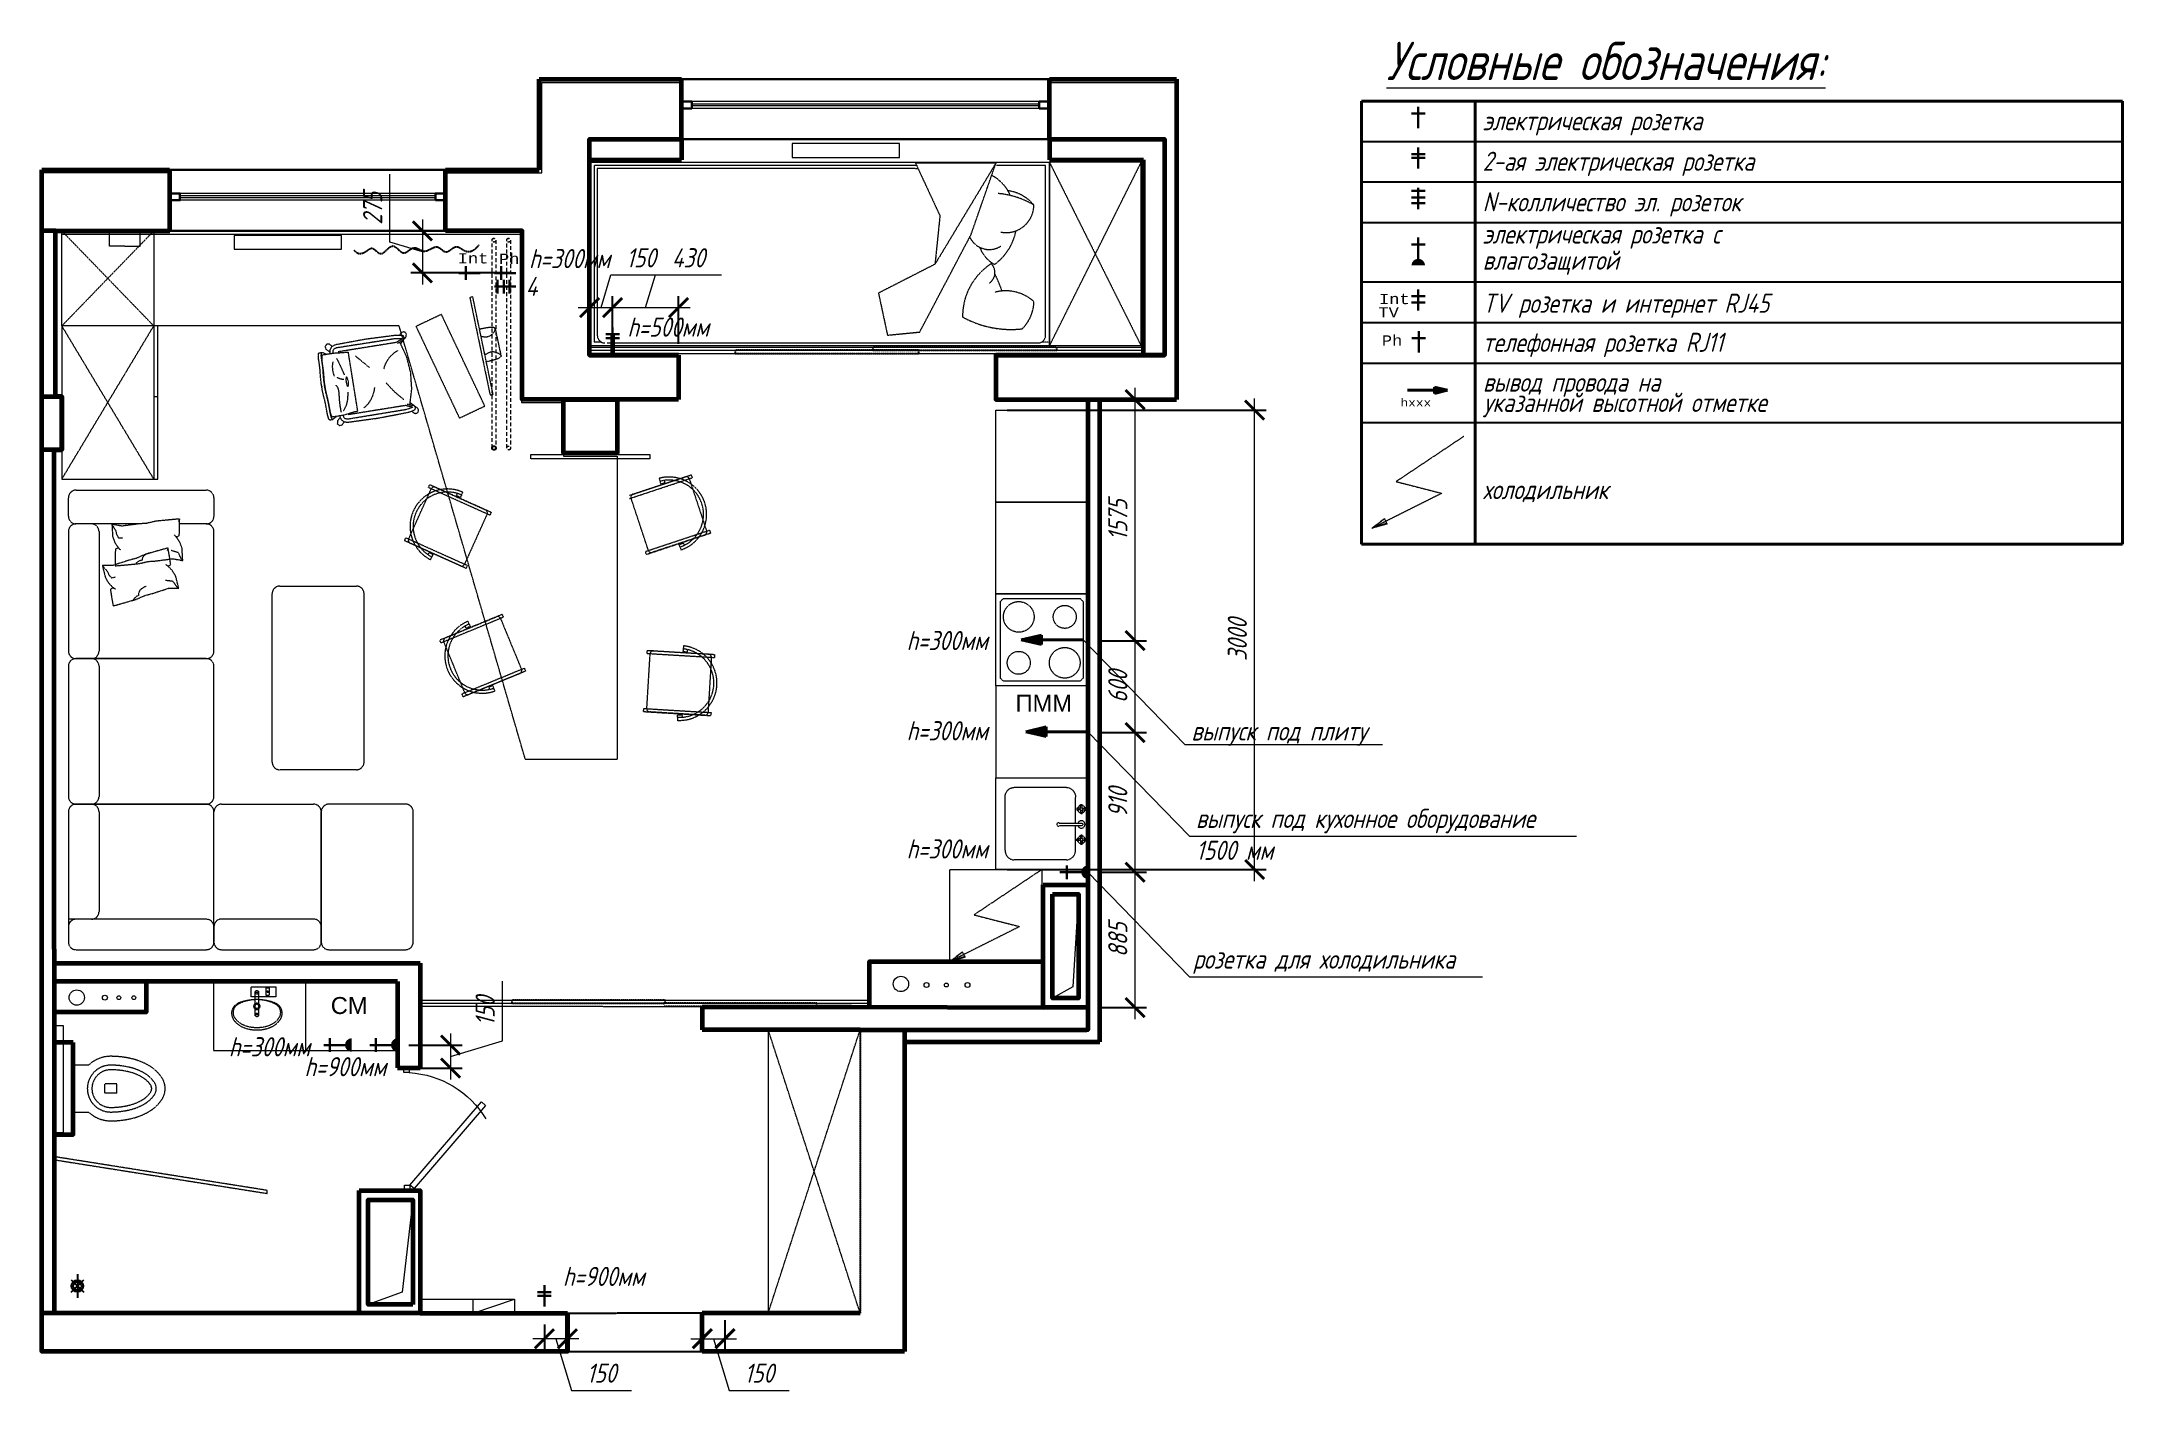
# Model space of a CAD drawing. Header units: millimetres. Extents: x 653176 to 972033, y 753746 to 925850.
# Drawn here: x 792311 to 805888, y 798188 to 806995 of the extents above; entities that cross this region are included whole.
import ezdxf

# ---------------------------------------------------------------- set-up
doc = ezdxf.new("R2010")
doc.units = ezdxf.units.MM
doc.header["$LTSCALE"] = 10
for name, pattern in [('HIDDEN', [0.375, 0.25, -0.125]), ('HIDDEN2', [0.1875, 0.125, -0.0625]), ('Воздушная', [3.96875, 2.38125, -1.5875])]:
    doc.linetypes.add(name, pattern=pattern)
doc.layers.get('0').update_dxf_attribs({"color": 65, "lineweight": 25})
for name, color, linetype, lineweight in [('A-ANNO-TEXT', 2, 'Continuous', 9), ('A-FLOR-OVHD', 8, 'Воздушная', 18), ('AL1', 7, 'Continuous', 20), ('electro', 242, 'Continuous', 30), ('POTOLOK', 110, 'Continuous', 40), ('wall', 95, 'Continuous', 60), ('двери', 202, 'Continuous', 9), ('МЕБ', 255, 'Continuous', 20), ('мебель_Ном_пера__1_Pen_No__1', 7, 'Continuous', 13), ('проем', 252, 'Continuous', 13), ('размh150', 7, 'Continuous', 9), ('Текст', 132, 'Continuous', 25), ('ТЕКСТ1', 90, 'Continuous', 25), ('шахты', 22, 'Continuous', 18)]:
    doc.layers.add(name, color=color, linetype=linetype, lineweight=lineweight)
doc.layers.add('Mebel', color=7, linetype='Continuous')
doc.layers.add('Мебель', color=7, linetype='Continuous')
doc.styles.add('acd-studio', font='cour.ttf')
doc.styles.get("Standard").update_dxf_attribs({"font": 'arial.ttf', "height": 150})
doc.styles.add('ГОСТ тип А', font='gost_a.shx', dxfattribs={"oblique": 15, "height": 125})
doc.dimstyles.new('ГОСТ тип А', dxfattribs={"dimtxt": 125, "dimasz": 125, "dimexe": 75, "dimexo": 75, "dimgap": 50, "dimtad": 1, "dimdec": 0, "dimrnd": 5, "dimtxsty": 'ГОСТ тип А', "dimblk": 'ARCHTICK', "dimcen": 50, "dimdle": 75, "dimadec": 0, "dimazin": 0, "dimtfac": 1, "dimtdec": 0, "dimtmove": 1, "dimatfit": 2, "dimfxl": 1, "dimlwd": 9, "dimarcsym": 0})

msp = doc.modelspace()

# ---------------------------------------------------------------- texts
at = {"layer": 'размh150', "ltscale": 200, "insert": (802518.9, 806867.9), "char_height": 250, "attachment_point": 5, "style": 'ГОСТ тип А'}
msp.add_mtext('{\\LУсловные обозначения:}', dxfattribs=at)
at = {"layer": 'Текст', "color": 7, "ltscale": 150, "char_height": 66.67, "attachment_point": 4, "style": 'acd-studio'}
for s, insert in [('Int', (795026, 805579.2)), ('Ph', (795295.2, 805576.5)), ('Int', (801037.5, 805313.5)), ('TV', (801033.5, 805227.2)), ('Ph', (801056.1, 805043.2))]:
    msp.add_mtext(s, dxfattribs=dict(at, insert=insert))
at = {"layer": 'ТЕКСТ1', "color": 7, "char_height": 125, "width": 5899.222, "attachment_point": 4, "style": 'ГОСТ тип А'}
for s, insert in [('электрическая розетка', (801714.1, 806461.2)), ('2-ая электрическая розетка', (801714.1, 806196.3)), ('N-колличество эл. розеток', (801714.1, 805931.5)), ('электрическая розетка с', (801714.1, 805721.5)), ('влагозащитой', (801714.1, 805550.5)), ('TV розетка и интернет RJ45', (801714.1, 805269.6)), ('телефонная розетка RJ11', (801714.1, 805014.3)), ('вывод провода на\\P ', (801716.1, 804650.2)), ('указанной высотной отметке\\P ', (801720.4, 804517.5)), ('холодильник ', (801716.1, 804059.5))]:
    msp.add_mtext(s, dxfattribs=dict(at, insert=insert))
at = {"layer": 'ТЕКСТ1', "ltscale": 200, "char_height": 125, "style": 'ГОСТ тип А'}
for s, insert, attachment_point in [('h=300мм', (795755.9, 805577.7), 5), ('4', (795507.4, 805396.1), 5), ('h=500мм', (796398.9, 805130.5), 5), ('h=300мм', (798219.5, 803084.2), 5), ('h=300мм', (798219.5, 802494.9), 5), ('выпуск под плиту', (799813.2, 802476.7), 4), ('выпуск под кухонное оборудование\\P1500 мм', (799843.4, 801818.6), 4), ('h=300мм', (798219.5, 801723.4), 5), ('розетка для холодильника', (799823.9, 800987.2), 4), ('h=300мм', (793797.1, 800431.8), 5), ('h=900мм', (794292.3, 800301.8), 5), ('h=900мм', (795978.4, 798932.6), 5)]:
    msp.add_mtext(s, dxfattribs=dict(at, insert=insert, attachment_point=attachment_point))
at = {"layer": 'ТЕКСТ1', "color": 7, "ltscale": 200, "insert": (801277.9, 804637.3), "char_height": 50, "attachment_point": 5, "style": 'acd-studio'}
msp.add_mtext('hxxx', dxfattribs=at)

# ---------------------------------------------------------------- blocks, each defined once
blk = doc.blocks.new('дверь')
at = {"layer": 'двери'}
for points in [[(563764, 910696), (563734, 910696), (563734, 910661), (563764, 910661)], [(564498, 910655), (563953, 910190), (563977, 910163), (564521, 910628)], [(564534, 910691), (564498, 910691), (564498, 910655), (564534, 910655)]]:
    blk.add_lwpolyline(points, close=True, dxfattribs=at)
blk.add_arc((564389, 910696), 626, 183.2052, 238.7851, dxfattribs=at)
blk = doc.blocks.new('трубы')
at = {"layer": 'проем'}
for centre, radius in [((366230, 904101), 50), ((360852, 904012), 50), ((366396, 904094), 16), ((366526, 904094), 12.5), ((366664, 904094), 16)]:
    blk.add_circle(centre, radius, dxfattribs=at)
blk = doc.blocks.new('A$C7ACB7CC7')
at = {"layer": 'POTOLOK'}
h = blk.add_hatch(color=256, dxfattribs=at)
h.paths.add_polyline_path([(-40, 350), (0, 350), (0, 520)])
h.paths.add_polyline_path([(0, 520), (0, 350), (40, 350)])
for p, q in [((0, 520), (-40, 350)), ((-40, 350), (40, 350)), ((0, 0), (0, 520)), ((0, 520), (40, 350))]:
    blk.add_line(p, q, dxfattribs=at)
blk = doc.blocks.new('_ARCHTICK')
at = {"color": 0, "linetype": 'ByBlock', "ltscale": 50, "const_width": 0.15}
blk.add_lwpolyline([(-0.5, -0.5), (0.5, 0.5)], dxfattribs=at)
blk = doc.blocks.new('*D891')
at = {"layer": 'Defpoints', "color": 0, "lineweight": 90, "transparency": 16777216}
for p in [(796037, 805258), (795887, 804947), (796037, 804947)]:
    blk.add_point(p, dxfattribs=at)
at = {"layer": 'размh150', "color": 0, "lineweight": 9, "transparency": 16777216}
for p, q in [((795962, 805258), (796026, 805471)), ((796026, 805471), (796417, 805471)), ((795812, 805258), (796112, 805258))]:
    blk.add_line(p, q, dxfattribs=at)
at = {"layer": 'размh150', "color": 0, "lineweight": -2, "transparency": 16777216}
for p, q in [((795887, 805022), (795887, 805333)), ((796037, 805022), (796037, 805333))]:
    blk.add_line(p, q, dxfattribs=at)
at = {"layer": 'размh150', "color": 0, "lineweight": 9, "transparency": 16777216, "xscale": 125, "yscale": 125, "zscale": 125, "rotation": 180}
blk.add_blockref('_ARCHTICK', (795887, 805258), dxfattribs=at)
at = {"layer": 'размh150', "color": 0, "lineweight": 9, "transparency": 16777216, "xscale": 125, "yscale": 125, "zscale": 125}
blk.add_blockref('_ARCHTICK', (796037, 805258), dxfattribs=at)
at = {"layer": 'размh150', "color": 0, "transparency": 16777216, "insert": (796222, 805583), "char_height": 125, "attachment_point": 5, "style": 'ГОСТ тип А'}
blk.add_mtext('150', dxfattribs=at)
blk = doc.blocks.new('*D892')
at = {"layer": 'Defpoints', "color": 0, "lineweight": 90, "transparency": 16777216}
for p in [(796467, 805258), (796037, 804946), (796467, 804947)]:
    blk.add_point(p, dxfattribs=at)
at = {"layer": 'размh150', "color": 0, "lineweight": 9, "transparency": 16777216}
for p, q in [((796252, 805258), (796316, 805471)), ((796316, 805471), (796747, 805471)), ((795962, 805258), (796542, 805258))]:
    blk.add_line(p, q, dxfattribs=at)
at = {"layer": 'размh150', "color": 0, "lineweight": -2, "transparency": 16777216}
for p, q in [((796037, 805021), (796037, 805333)), ((796467, 805022), (796467, 805333))]:
    blk.add_line(p, q, dxfattribs=at)
at = {"layer": 'размh150', "color": 0, "lineweight": 9, "transparency": 16777216, "xscale": 125, "yscale": 125, "zscale": 125, "rotation": 180}
blk.add_blockref('_ARCHTICK', (796037, 805258), dxfattribs=at)
at = {"layer": 'размh150', "color": 0, "lineweight": 9, "transparency": 16777216, "xscale": 125, "yscale": 125, "zscale": 125}
blk.add_blockref('_ARCHTICK', (796467, 805258), dxfattribs=at)
at = {"layer": 'размh150', "color": 0, "transparency": 16777216, "insert": (796531, 805583), "char_height": 125, "attachment_point": 5, "style": 'ГОСТ тип А'}
blk.add_mtext('430', dxfattribs=at)
blk = doc.blocks.new('*D893')
at = {"layer": 'Defpoints', "color": 0, "lineweight": 90, "transparency": 16777216}
for p in [(795447, 805758), (794796, 805484), (795449, 805484)]:
    blk.add_point(p, dxfattribs=at)
at = {"layer": 'размh150', "color": 0, "lineweight": 9, "transparency": 16777216}
for p, q in [((794584, 805685), (794584, 806128)), ((794796, 805833), (794796, 805409)), ((794796, 805621), (794584, 805685))]:
    blk.add_line(p, q, dxfattribs=at)
at = {"layer": 'размh150', "color": 0, "lineweight": -2, "transparency": 16777216}
for p, q in [((795372, 805758), (794721, 805758)), ((795374, 805484), (794721, 805484))]:
    blk.add_line(p, q, dxfattribs=at)
at = {"layer": 'размh150', "color": 0, "lineweight": 9, "transparency": 16777216, "xscale": 125, "yscale": 125, "zscale": 125}
for p, rotation in [((794796, 805758), 90), ((794796, 805484), 270)]:
    blk.add_blockref('_ARCHTICK', p, dxfattribs=dict(at, rotation=rotation))
at = {"layer": 'размh150', "color": 0, "transparency": 16777216, "insert": (794471, 805906), "char_height": 125, "attachment_point": 5, "rotation": 90, "style": 'ГОСТ тип А'}
blk.add_mtext('275', dxfattribs=at)
blk = doc.blocks.new('*D894')
at = {"layer": 'Defpoints', "color": 0, "lineweight": 90, "transparency": 16777216}
for p in [(795592, 798693), (795742, 798693), (795592, 798526)]:
    blk.add_point(p, dxfattribs=at)
at = {"layer": 'размh150', "color": 0, "lineweight": -2, "transparency": 16777216}
for p, q in [((795592, 798618), (795592, 798451)), ((795742, 798618), (795742, 798451))]:
    blk.add_line(p, q, dxfattribs=at)
at = {"layer": 'размh150', "color": 0, "lineweight": 9, "transparency": 16777216}
for p, q in [((795817, 798526), (795517, 798526)), ((795667, 798526), (795768, 798188)), ((795768, 798188), (796160, 798188))]:
    blk.add_line(p, q, dxfattribs=at)
at = {"layer": 'размh150', "color": 0, "lineweight": 9, "transparency": 16777216, "xscale": 125, "yscale": 125, "zscale": 125, "rotation": 180}
blk.add_blockref('_ARCHTICK', (795592, 798526), dxfattribs=at)
at = {"layer": 'размh150', "color": 0, "lineweight": 9, "transparency": 16777216, "xscale": 125, "yscale": 125, "zscale": 125}
blk.add_blockref('_ARCHTICK', (795742, 798526), dxfattribs=at)
at = {"layer": 'размh150', "color": 0, "transparency": 16777216, "insert": (795964, 798301), "char_height": 125, "attachment_point": 5, "style": 'ГОСТ тип А'}
blk.add_mtext('150', dxfattribs=at)
blk = doc.blocks.new('*D895')
at = {"layer": 'Defpoints', "color": 0, "lineweight": 90, "transparency": 16777216}
for p in [(796622, 798693), (796770, 798721), (796770, 798526)]:
    blk.add_point(p, dxfattribs=at)
at = {"layer": 'размh150', "color": 0, "lineweight": -2, "transparency": 16777216}
for p, q in [((796622, 798618), (796622, 798451)), ((796770, 798646), (796770, 798451))]:
    blk.add_line(p, q, dxfattribs=at)
at = {"layer": 'размh150', "color": 0, "lineweight": 9, "transparency": 16777216}
for p, q in [((796547, 798526), (796845, 798526)), ((796696, 798526), (796797, 798188)), ((796797, 798188), (797189, 798188))]:
    blk.add_line(p, q, dxfattribs=at)
at = {"layer": 'размh150', "color": 0, "lineweight": 9, "transparency": 16777216, "xscale": 125, "yscale": 125, "zscale": 125, "rotation": 180}
blk.add_blockref('_ARCHTICK', (796622, 798526), dxfattribs=at)
at = {"layer": 'размh150', "color": 0, "lineweight": 9, "transparency": 16777216, "xscale": 125, "yscale": 125, "zscale": 125}
blk.add_blockref('_ARCHTICK', (796770, 798526), dxfattribs=at)
at = {"layer": 'размh150', "color": 0, "transparency": 16777216, "insert": (796993, 798301), "char_height": 125, "attachment_point": 5, "style": 'ГОСТ тип А'}
blk.add_mtext('150', dxfattribs=at)
blk = doc.blocks.new('*D896')
at = {"layer": 'Defpoints', "color": 0, "lineweight": 90, "transparency": 16777216}
for p in [(799137, 801572), (799446, 801572), (799137, 800688)]:
    blk.add_point(p, dxfattribs=at)
at = {"layer": 'размh150', "color": 0, "lineweight": 9, "transparency": 16777216}
blk.add_line((799446, 800613), (799446, 801647), dxfattribs=at)
at = {"layer": 'размh150', "color": 0, "lineweight": -2, "transparency": 16777216}
for p, q in [((799212, 801572), (799521, 801572)), ((799212, 800688), (799521, 800688))]:
    blk.add_line(p, q, dxfattribs=at)
at = {"layer": 'размh150', "color": 0, "lineweight": 9, "transparency": 16777216, "xscale": 125, "yscale": 125, "zscale": 125}
for p, rotation in [((799446, 801572), 90), ((799446, 800688), 270)]:
    blk.add_blockref('_ARCHTICK', p, dxfattribs=dict(at, rotation=rotation))
at = {"layer": 'размh150', "color": 0, "transparency": 16777216, "insert": (799333, 801130), "char_height": 125, "attachment_point": 5, "rotation": 90, "style": 'ГОСТ тип А'}
blk.add_mtext('885', dxfattribs=at)
blk = doc.blocks.new('*D888')
at = {"layer": 'Defpoints', "color": 0, "lineweight": 90, "transparency": 16777216}
for p in [(799137, 802483), (799446, 802483), (799137, 801572)]:
    blk.add_point(p, dxfattribs=at)
at = {"layer": 'размh150', "color": 0, "lineweight": 9, "transparency": 16777216}
blk.add_line((799446, 801497), (799446, 802558), dxfattribs=at)
at = {"layer": 'размh150', "color": 0, "lineweight": -2, "transparency": 16777216}
for p, q in [((799212, 802483), (799521, 802483)), ((799212, 801572), (799521, 801572))]:
    blk.add_line(p, q, dxfattribs=at)
at = {"layer": 'размh150', "color": 0, "lineweight": 9, "transparency": 16777216, "xscale": 125, "yscale": 125, "zscale": 125}
for p, rotation in [((799446, 802483), 90), ((799446, 801572), 270)]:
    blk.add_blockref('_ARCHTICK', p, dxfattribs=dict(at, rotation=rotation))
at = {"layer": 'размh150', "color": 0, "transparency": 16777216, "insert": (799333, 802027), "char_height": 125, "attachment_point": 5, "rotation": 90, "style": 'ГОСТ тип А'}
blk.add_mtext('910', dxfattribs=at)
blk = doc.blocks.new('*D889')
at = {"layer": 'Defpoints', "color": 0, "lineweight": 90, "transparency": 16777216}
for p in [(799137, 803083), (799446, 803083), (799217, 802483)]:
    blk.add_point(p, dxfattribs=at)
at = {"layer": 'размh150', "color": 0, "lineweight": 9, "transparency": 16777216}
blk.add_line((799446, 802408), (799446, 803158), dxfattribs=at)
at = {"layer": 'размh150', "color": 0, "lineweight": -2, "transparency": 16777216}
for p, q in [((799212, 803083), (799521, 803083)), ((799292, 802483), (799521, 802483))]:
    blk.add_line(p, q, dxfattribs=at)
at = {"layer": 'размh150', "color": 0, "lineweight": 9, "transparency": 16777216, "xscale": 125, "yscale": 125, "zscale": 125}
for p, rotation in [((799446, 803083), 90), ((799446, 802483), 270)]:
    blk.add_blockref('_ARCHTICK', p, dxfattribs=dict(at, rotation=rotation))
at = {"layer": 'размh150', "color": 0, "transparency": 16777216, "insert": (799333, 802783), "char_height": 125, "attachment_point": 5, "rotation": 90, "style": 'ГОСТ тип А'}
blk.add_mtext('600', dxfattribs=at)
blk = doc.blocks.new('*D897')
at = {"layer": 'Defpoints', "color": 0, "lineweight": 90, "transparency": 16777216}
for p in [(799217, 804658), (799446, 804658), (799217, 803083)]:
    blk.add_point(p, dxfattribs=at)
at = {"layer": 'размh150', "color": 0, "lineweight": 9, "transparency": 16777216}
blk.add_line((799446, 803008), (799446, 804733), dxfattribs=at)
at = {"layer": 'размh150', "color": 0, "lineweight": -2, "transparency": 16777216}
for p, q in [((799292, 804658), (799521, 804658)), ((799292, 803083), (799521, 803083))]:
    blk.add_line(p, q, dxfattribs=at)
at = {"layer": 'размh150', "color": 0, "lineweight": 9, "transparency": 16777216, "xscale": 125, "yscale": 125, "zscale": 125}
for p, rotation in [((799446, 804658), 90), ((799446, 803083), 270)]:
    blk.add_blockref('_ARCHTICK', p, dxfattribs=dict(at, rotation=rotation))
at = {"layer": 'размh150', "color": 0, "transparency": 16777216, "insert": (799333, 803871), "char_height": 125, "attachment_point": 5, "rotation": 90, "style": 'ГОСТ тип А'}
blk.add_mtext('1575', dxfattribs=at)
blk = doc.blocks.new('*D898')
at = {"layer": 'Defpoints', "color": 0, "lineweight": 90, "transparency": 16777216}
for p in [(794633, 800443), (794633, 800293), (794980, 800293)]:
    blk.add_point(p, dxfattribs=at)
at = {"layer": 'размh150', "color": 0, "lineweight": 9, "transparency": 16777216}
for p, q in [((795318, 800470), (795318, 800861)), ((794980, 800518), (794980, 800218)), ((794980, 800368), (795318, 800470))]:
    blk.add_line(p, q, dxfattribs=at)
at = {"layer": 'размh150', "color": 0, "lineweight": -2, "transparency": 16777216}
for p, q in [((794708, 800443), (795055, 800443)), ((794708, 800293), (795055, 800293))]:
    blk.add_line(p, q, dxfattribs=at)
at = {"layer": 'размh150', "color": 0, "lineweight": 9, "transparency": 16777216, "xscale": 125, "yscale": 125, "zscale": 125}
for p, rotation in [((794980, 800443), 90), ((794980, 800293), 270)]:
    blk.add_blockref('_ARCHTICK', p, dxfattribs=dict(at, rotation=rotation))
at = {"layer": 'размh150', "color": 0, "transparency": 16777216, "insert": (795205, 800665), "char_height": 125, "attachment_point": 5, "rotation": 90, "style": 'ГОСТ тип А'}
blk.add_mtext('150', dxfattribs=at)
blk = doc.blocks.new('*D890')
at = {"layer": 'Defpoints', "color": 0, "lineweight": 90, "transparency": 16777216}
for p in [(798537, 804589), (800226, 804589), (798537, 801589)]:
    blk.add_point(p, dxfattribs=at)
at = {"layer": 'размh150', "color": 0, "lineweight": -2, "transparency": 16777216}
for p, q in [((798612, 804589), (800301, 804589)), ((798612, 801589), (800301, 801589))]:
    blk.add_line(p, q, dxfattribs=at)
at = {"layer": 'размh150', "color": 0, "lineweight": 9, "transparency": 16777216}
blk.add_line((800226, 801514), (800226, 804664), dxfattribs=at)
at = {"layer": 'размh150', "color": 0, "lineweight": 9, "transparency": 16777216, "xscale": 125, "yscale": 125, "zscale": 125}
for p, rotation in [((800226, 804589), 90), ((800226, 801589), 270)]:
    blk.add_blockref('_ARCHTICK', p, dxfattribs=dict(at, rotation=rotation))
at = {"layer": 'размh150', "color": 0, "lineweight": 90, "transparency": 16777216, "insert": (800113, 803089), "char_height": 125, "attachment_point": 5, "rotation": 90, "style": 'ГОСТ тип А'}
blk.add_mtext('3000', dxfattribs=at)
blk = doc.blocks.new('стул')
at = {"layer": 'Мебель', "color": 5, "linetype": 'HIDDEN', "lineweight": 5}
for p, q in [((796169, 789865), (796511, 789978)), ((796537, 789966), (796650, 789624)), ((796270, 789498), (796157, 789840)), ((796637, 789598), (796295, 789485))]:
    blk.add_line(p, q, dxfattribs=at)
for points in [[(796146, 789857), (796549, 789991)], [(796146, 789836), (796556, 789972)], [(796340, 789968), (796346, 789948)], [(796346, 789948), (796350, 789932), (796378, 789940), (796376, 789955)], [(796549, 789991), (796556, 789972)], [(796251, 789491), (796669, 789630)], [(796257, 789472), (796675, 789611)], [(796477, 789520), (796471, 789536), (796497, 789546), (796505, 789532)], [(796477, 789520), (796483, 789501)], [(796669, 789630), (796675, 789611)], [(796257, 789472), (796251, 789491)]]:
    blk.add_lwpolyline(points, dxfattribs=at)
for centre, radius, start, end in [((796406, 789733), 244, 288.3329, 105.704), ((796406, 789733), 224, 288.3329, 105.704), ((796518, 789959), 20, 18.3335, 108.3335), ((796176, 789846), 20, 108.3335, 198.3335), ((796631, 789617), 20, 288.3335, 18.3335), ((796289, 789504), 20, 198.3335, 288.3335)]:
    blk.add_arc(centre, radius, start, end, dxfattribs=at)

# ---------------------------------------------------------------- dimensions: what is measured, and where the dimension line sits
at = {"layer": 'размh150'}
for base, p1, p2, picture, middle in [((794796.3, 805483.6), (795446.9, 805758.3), (795448.8, 805483.6), '*D893', (794471.3, 805734.7)), ((799446, 804658.3), (799216.9, 803083.3), (799216.9, 804658.3), '*D897', (799333.5, 803870.8)), ((799446, 801571.6), (799136.9, 800688.3), (799136.9, 801571.6), '*D896', (799333.5, 801130)), ((794980.3, 800293.3), (794633.3, 800443.2), (794633.3, 800293.3), '*D898', (795205.3, 800519.5))]:
    dim = msp.add_linear_dim(base=base, p1=p1, p2=p2, angle=90, dimstyle='ГОСТ тип А', dxfattribs=at)
    dim.commit()
    dim.dimension.update_dxf_attribs({"geometry": picture, "text_midpoint": middle})
for base, p1, p2, picture, middle in [((796036.9, 805258.1), (795886.9, 804947.3), (796036.9, 804947.3), '*D891', (796075.7, 805583.1)), ((796466.9, 805258.1), (796036.9, 804945.5), (796466.9, 804947.3), '*D892', (796365.7, 805583.1)), ((795591.9, 798525.8), (795741.9, 798693.3), (795591.9, 798693.3), '*D894', (795818.2, 798300.8)), ((796770.1, 798525.8), (796621.9, 798693.3), (796770.1, 798721.2), '*D895', (796847.2, 798300.8))]:
    dim = msp.add_linear_dim(base=base, p1=p1, p2=p2, dimstyle='ГОСТ тип А', dxfattribs=at)
    dim.commit()
    dim.dimension.update_dxf_attribs({"geometry": picture, "text_midpoint": middle})

# ---------------------------------------------------------------- hatches: boundary and pattern name
at = {"layer": 'electro'}
for points in [[(801249.2, 805534), (801338.1, 805534, 0.9596527)], [(799136.9, 801527.2), (799136.9, 801616.1, 0.9596527)]]:
    msp.add_hatch(color=7, dxfattribs=at).paths.add_polyline_path(points)
h = msp.add_hatch(color=7, dxfattribs=at)
edge = h.paths.add_edge_path()
edge.add_line((794333.3, 800487.7), (794333.3, 800398.8))
edge.add_arc((794335, 800443.2), 44.5, 92.15246, 267.84754, ccw=False)
h = msp.add_hatch(color=7, dxfattribs=at)
edge = h.paths.add_edge_path()
edge.add_line((794633.3, 800487.7), (794633.3, 800398.8))
edge.add_arc((794635, 800443.2), 44.5, 92.15246, 267.84754, ccw=False)
at = {"layer": 'размh150', "lineweight": 90}
h = msp.add_hatch(color=252, dxfattribs=at)
h.dxf.hatch_style = 1
h.paths.add_polyline_path([(800991.2, 803817.3), (801072.7, 803880.3), (801090.8, 803845)])
edge = h.paths.add_edge_path(flags=16)
edge.add_line((801015.4, 803829.5), (801075.1, 803875.5))
edge.add_line((801015.4, 803829.5), (801086.4, 803853.7))
edge.add_line((801075.1, 803875.5), (801086.4, 803853.7))
h.paths.add_polyline_path([(801086.4, 803853.7), (801015.4, 803829.5)], flags=0)
h = msp.add_hatch(color=252, dxfattribs=at)
h.dxf.hatch_style = 1
h.paths.add_polyline_path([(798237.1, 800988.6), (798318.6, 801051.6), (798336.8, 801016.3)])
edge = h.paths.add_edge_path(flags=16)
edge.add_line((798261.4, 801000.7), (798321.1, 801046.8))
edge.add_line((798261.4, 801000.7), (798332.4, 801024.9))
edge.add_line((798321.1, 801046.8), (798332.4, 801024.9))
h.paths.add_polyline_path([(798332.4, 801024.9), (798261.4, 801000.7)], flags=0)

# ---------------------------------------------------------------- linework, layer by layer
at = {"layer": 'A-FLOR-OVHD', "linetype": 'HIDDEN', "lineweight": 9}
for p, q in [((795886.9, 804999), (799500.9, 804999)), ((795886.9, 804979), (799500.9, 804979)), ((795886.9, 804959), (798535.5, 804959)), ((794781.8, 800736), (797712.5, 800736)), ((794781.8, 800716), (797712.5, 800716)), ((794781.8, 800716), (797712.5, 800716)), ((796621.9, 800693.3), (794781.8, 800694.4))]:
    msp.add_line(p, q, dxfattribs=at)
at = {"layer": 'A-FLOR-OVHD'}
for points in [[(795249.9, 804342.9), (795249.9, 805699)], [(795249.9, 804341.9), (795249.9, 805698)], [(795274.8, 805699), (795274.8, 804341.8)], [(795274.8, 805698), (795274.8, 804340.8)], [(795345.5, 804342.3), (795345.5, 805699.1)], [(795345.5, 804341.3), (795345.5, 805698.1)], [(795370.4, 805699.1), (795370.4, 804342.4)], [(795370.4, 805698.1), (795370.4, 804341.4)]]:
    msp.add_lwpolyline(points, dxfattribs=at)
for centre in [(795262.3, 805698.3), (795262.3, 805697.3), (795358, 805698.3), (795358, 805697.3), (795358, 804341.6), (795358, 804340.6)]:
    msp.add_circle(centre, 12.5, dxfattribs=at)
at = {"layer": 'AL1'}
msp.add_line((792392.9, 798694.3), (792390.3, 799694.3), dxfattribs=at)
at = {"layer": 'AL1', "linetype": 'HIDDEN2'}
msp.add_lwpolyline([(798886.9, 805032.1), (798834.9, 805032.4)], dxfattribs=at)
at = {"layer": 'electro', "color": 7}
for points in [[(801338, 806524.5), (801249.1, 806524.5)], [(801293.6, 806430.4), (801293.6, 806568.9)], [(801338, 806259.6), (801249.1, 806259.6)], [(801249.1, 806234.7), (801338, 806234.7)], [(801293.6, 806165.5), (801293.6, 806304)], [(801338, 806019.7), (801249.1, 806019.7)], [(801338, 805977.7), (801249.1, 805977.7)], [(801293.6, 805900.6), (801293.6, 806039.1)], [(801249.1, 805940.2), (801338, 805940.2)], [(801293.6, 805576.6), (801293.6, 805715.2)], [(801338, 805670.8), (801249.1, 805670.8)], [(795172.1, 805483.5), (795033.5, 805483.5)], [(795077.9, 805527.9), (795077.9, 805439)], [(795404.3, 805483.5), (795265.7, 805483.5)], [(795285.2, 805439.1), (795285.2, 805350.3)], [(795310.1, 805528), (795310.1, 805439.1)], [(795327.2, 805439.1), (795327.2, 805350.3)], [(795364.6, 805350.3), (795364.6, 805439.1)], [(795404.3, 805394.7), (795265.7, 805394.7)], [(801338, 805332.6), (801249.1, 805332.6)], [(801338, 805291.3), (801249.1, 805291.3)], [(801293.6, 805238.4), (801293.6, 805377)], [(796081.3, 805084.2), (795992.4, 805084.2)], [(795992.4, 805059.3), (796081.3, 805059.3)], [(796036.9, 804990), (796036.9, 805128.5)], [(801341.2, 805059.2), (801252.4, 805059.2)], [(801296.8, 804965), (801296.8, 805103.6)], [(799000.1, 801616), (799000.1, 801527.1)], [(799094.3, 801571.5), (798955.7, 801571.5)], [(794290.7, 800443.2), (794152.1, 800443.2)], [(794192.3, 800487.6), (794192.3, 800398.7)], [(794590.7, 800443.2), (794452.1, 800443.2)], [(794492.3, 800487.6), (794492.3, 800398.7)], [(795636.3, 798830.2), (795547.4, 798830.2)], [(795547.4, 798805.3), (795636.3, 798805.3)], [(795591.9, 798736), (795591.9, 798874.5)]]:
    msp.add_lwpolyline(points, dxfattribs=at)
at = {"layer": 'Mebel', "linetype": 'ByBlock'}
for p, q in [((792391.9, 803367.7), (792391.9, 803472.7)), ((792391.9, 803367.7), (792391.9, 801927.7)), ((792392, 801007.7), (792391.9, 801927.6))]:
    msp.add_line(p, q, dxfattribs=at)
at = {"layer": 'wall'}
for p, q in [((795556.9, 806158.3), (795556.9, 806748.3)), ((795556.9, 806748.3), (796486.9, 806748.3)), ((796486.9, 806358.3), (796486.9, 806748.3)), ((798886.9, 806748.3), (799716.9, 806748.3)), ((798886.9, 806358.3), (798886.9, 806748.3)), ((799716.9, 806748.3), (799716.9, 804658.3)), ((799500.9, 804947.3), (799500.9, 806222.3)), ((793146.9, 805758.3), (793146.9, 806158.3)), ((794946.9, 805758.2), (794946.9, 806158.3)), ((792402.9, 805758.3), (792312.9, 805758.3)), ((796036.9, 805083.3), (796036.9, 804947.3)), ((796466.9, 804947.3), (796466.9, 804658.3)), ((799136.9, 804658.3), (799716.9, 804658.3)), ((799216.9, 800463.3), (799216.9, 804658.3)), ((792391.9, 801068.3), (792392.9, 798694.3)), ((792392, 800977.7), (794782, 800977.7)), ((794782, 800977.7), (794781.6, 800293.4)), ((794633.3, 800857.7), (794633.3, 800293.3)), ((796621.9, 800693.3), (797596, 800693.2)), ((796621.9, 800693.3), (796621.9, 800543.3)), ((797651.9, 800543.3), (796621.9, 800543.3)), ((797651.9, 800543.3), (799131.9, 800543.3)), ((797941.9, 800543.3), (797941.9, 798443.3)), ((797941.9, 800463.3), (799216.9, 800463.3)), ((794633.3, 800293.3), (794781.6, 800293.4)), ((792312.9, 798694.3), (794381.9, 798694.3)), ((794781.9, 798693.3), (795741.9, 798693.3)), ((795741.9, 798442.3), (795741.9, 798693.3)), ((796621.9, 798443.3), (796621.9, 798694.3)), ((797941.9, 798443.3), (796621.9, 798443.3))]:
    msp.add_line(p, q, dxfattribs=at)
for points in [[(796466.9, 804947.3), (795886.9, 804947.3), (795886.9, 806358.3), (796486.9, 806358.3)], [(796486.9, 806358.3), (796486.9, 806222.3)], [(798886.9, 806358.3), (799636.9, 806358.3), (799636.9, 804947.3), (798536.9, 804947.3), (798536.9, 804658.3), (799136.9, 804658.3), (799136.9, 800543.3), (799136.9, 800543.3), (799136.9, 800543.3), (799136.9, 800543.3), (799136.9, 800543.3)], [(798886.9, 806358.3), (798886.9, 806222.3)], [(795886.9, 806222.3), (796486.9, 806222.3)], [(798886.9, 806222.3), (799500.9, 806222.3)], [(795741.9, 798693.3), (795741.9, 798443.3), (792312.9, 798443.3), (792312.9, 806158.3)], [(792312.9, 806158.3), (793144.9, 806158.3)], [(794946.9, 806158.3), (795556.9, 806158.3)], [(792391.9, 801068.3), (792391.9, 804328.3), (792441.9, 804328.3), (792441.9, 804678.3), (792401.9, 804678.3), (792401.9, 805758.3), (793146.9, 805758.3)], [(796466.9, 804658.3), (795446.9, 804658.3), (795446.9, 805758.3), (794946.9, 805758.3)], [(795886.9, 804947.3), (796466.9, 804947.3)], [(798536.9, 804947.3), (799636.9, 804947.3)], [(792312.9, 804678.3), (792441.9, 804678.3), (792441.9, 804328.3), (792312.9, 804328.3)], [(797712.5, 800693.2), (797712.5, 800988.6), (798846.9, 800988.6)], [(792992.1, 800857.7), (792392, 800857.5)], [(797596, 800693.2), (798846.9, 800688.3)], [(797651.9, 798693.3), (796621.9, 798693.3)]]:
    msp.add_lwpolyline(points, dxfattribs=at)
for points in [[(795716.9, 804658.3), (796066.9, 804658.3), (796066.9, 804308.3), (795716.9, 804308.3)], [(798846.9, 801488.3), (799136.9, 801488.3), (799136.9, 800688.3), (798846.9, 800688.3)], [(798906.9, 801428.3), (799076.9, 801428.3), (799076.9, 800748.3), (798906.9, 800748.3)], [(792516.2, 800458.8), (792391.8, 800458.8), (792392.8, 799858.8), (792517.2, 799858.8)], [(794381.9, 799493.3), (794781.9, 799493.3), (794781.9, 798693.3), (794381.9, 798693.3)], [(794732.8, 798749.9), (794441.9, 798749.9), (794441.9, 799433), (794732.8, 799433)]]:
    msp.add_lwpolyline(points, close=True, dxfattribs=at)
at = {"layer": 'МЕБ'}
for p, q in [((796066.9, 804593.3), (796066.9, 804593.3)), ((794781.9, 798693.3), (794781.9, 798783.3)), ((794781.9, 798783.3), (795396.9, 798783.3)), ((795396.9, 798783.3), (795396.9, 798693.3))]:
    msp.add_line(p, q, dxfattribs=at)
for points in [[(799076.9, 801428.3), (799039.8, 800822.4), (798906.9, 800748.3)], [(794732.8, 799433), (794663.3, 798829.4), (794441.9, 798749.9)]]:
    msp.add_lwpolyline(points, dxfattribs=at)
at = {"layer": 'Мебель', "color": 5, "linetype": 'HIDDEN', "lineweight": 5}
for p, q in [((798538.1, 806201.7), (798013, 806201.7)), ((798013, 806201.7), (798172.9, 805857)), ((798538.1, 806201.7), (798140.1, 805541)), ((798376.2, 805736.1), (798538.1, 806201.7)), ((798886.9, 805007.3), (798886.9, 806207.3)), ((798172.9, 805860.7), (798140.1, 805541)), ((798040.7, 805098.4), (798376.2, 805736.1)), ((798140.1, 805541), (797771.6, 805352.5)), ((797771.6, 805352.5), (797830.2, 805077.8)), ((794170.1, 805018.8), (794159.7, 805003.5)), ((794159.7, 805003.5), (794166.2, 804986.2)), ((794188.5, 805019), (794170.1, 805018.8)), ((794188.5, 805019), (794206.7, 805005.4)), ((794204.4, 805003.3), (794191.2, 804982.2)), ((794226.6, 805014.4), (794204.4, 805003.3)), ((794422.8, 805050.7), (794227.8, 805014.7)), ((794619.4, 805054.6), (794232.5, 804994.3)), ((794623.4, 805029.6), (794244.9, 804969)), ((794619.5, 805076.3), (794422.8, 805050.7)), ((794662.5, 805053), (794618.9, 805054.4)), ((794659.5, 805076.2), (794619.5, 805076.3)), ((794662.5, 805053), (794623.4, 805029.6)), ((794663.8, 805041.7), (794632.4, 805023)), ((794655.7, 805091.7), (794645.3, 805077.4)), ((794692.6, 804937.2), (794647.8, 805033.3)), ((794672.3, 805046.4), (794654.4, 805021.6)), ((794668.1, 805099.7), (794655.7, 805091.7)), ((794671.6, 805072.5), (794659.6, 805076.5)), ((794663.9, 805041.4), (794675.5, 805050.9)), ((794682.6, 805096.8), (794668.1, 805099.7)), ((794677.3, 805062.4), (794671.6, 805072.5)), ((794688, 805068.2), (794675.5, 805050.9)), ((794675.5, 805050.9), (794677.3, 805062.4)), ((794691.2, 805084.7), (794682.6, 805096.8)), ((794689.1, 805070), (794691.2, 805084.7)), ((795270.7, 805119.1), (795308.3, 804943.4)), ((794116.5, 804943.5), (794116.8, 804948.1)), ((794116.6, 804938.8), (794116.5, 804943.5)), ((794116.8, 804934.2), (794116.6, 804938.8)), ((794116.8, 804948.1), (794117.4, 804952.7)), ((794117.2, 804929.6), (794116.8, 804934.2)), ((794117.8, 804925), (794117.2, 804929.6)), ((794117.4, 804952.7), (794117.7, 804954.3)), ((794117.7, 804954.3), (794118, 804955.8)), ((794118.5, 804920.3), (794117.8, 804925)), ((794118, 804955.8), (794118.4, 804957.4)), ((794118.4, 804957.4), (794119, 804958.8)), ((794119.2, 804915.7), (794118.5, 804920.3)), ((794119, 804958.8), (794119.7, 804960.1)), ((794120.3, 804908.5), (794119.2, 804915.7)), ((794119.7, 804960.1), (794120.7, 804961.1)), ((794121.5, 804901.2), (794120.3, 804908.5)), ((794120.7, 804961.1), (794121.8, 804961.9)), ((794122.6, 804893.9), (794121.5, 804901.2)), ((794121.8, 804961.9), (794123.1, 804962.4)), ((794123.7, 804886.6), (794122.6, 804893.9)), ((794123.1, 804962.4), (794142.3, 804965.5)), ((794124.7, 804879.3), (794123.7, 804886.6)), ((794125.7, 804872), (794124.7, 804879.3)), ((794126.5, 804864.7), (794125.7, 804872)), ((794127.2, 804857.4), (794126.5, 804864.7)), ((794135.9, 804946.6), (794136.2, 804951.2)), ((794136, 804942), (794135.9, 804946.6)), ((794136.2, 804937.3), (794136, 804942)), ((794136.2, 804951.2), (794136.8, 804955.8)), ((794136.6, 804932.7), (794136.2, 804937.3)), ((794137.2, 804928.1), (794136.6, 804932.7)), ((794136.8, 804955.8), (794137, 804957.3)), ((794137, 804957.3), (794137.4, 804958.9)), ((794137.9, 804923.5), (794137.2, 804928.1)), ((794137.4, 804958.9), (794137.8, 804960.4)), ((794137.8, 804960.4), (794138.4, 804961.8)), ((794138.6, 804918.8), (794137.9, 804923.5)), ((794138.4, 804961.8), (794139.1, 804963.1)), ((794139.7, 804911.6), (794138.6, 804918.8)), ((794139.1, 804963.1), (794140, 804964.1)), ((794140.9, 804904.3), (794139.7, 804911.6)), ((794140, 804964.1), (794141, 804965)), ((794142, 804897), (794140.9, 804904.3)), ((794141, 804965), (794142.3, 804965.5)), ((794141, 804931.9), (794141.1, 804935.3)), ((794141, 804928.4), (794141, 804931.9)), ((794141, 804925), (794141, 804928.4)), ((794141.1, 804921.5), (794141, 804925)), ((794141.1, 804935.3), (794141.3, 804938.8)), ((794141.2, 804918.1), (794141.1, 804921.5)), ((794141.4, 804914.6), (794141.2, 804918.1)), ((794141.3, 804938.8), (794141.4, 804940.1)), ((794141.4, 804940.1), (794141.5, 804941.3)), ((794141.7, 804911.2), (794141.4, 804914.6)), ((794141.5, 804941.3), (794141.6, 804942.6)), ((794141.6, 804942.6), (794141.9, 804943.9)), ((794142.4, 804903.3), (794141.7, 804911.2)), ((794141.9, 804943.9), (794142.2, 804945.1)), ((794143.1, 804889.7), (794142, 804897)), ((794142.2, 804945.1), (794142.6, 804946.3)), ((794142.3, 804965.5), (794169.9, 804953.9)), ((794143.4, 804895.4), (794142.4, 804903.3)), ((794142.6, 804946.3), (794143.1, 804947.4)), ((794143.1, 804947.4), (794143.7, 804948.5)), ((794144.1, 804882.4), (794143.1, 804889.7)), ((794144.4, 804887.5), (794143.4, 804895.4)), ((794143.7, 804948.5), (794143.8, 804948.7)), ((794143.8, 804948.7), (794144, 804948.9)), ((794144, 804948.9), (794144.1, 804949)), ((794144.1, 804949), (794144.2, 804949.2)), ((794145.1, 804875.1), (794144.1, 804882.4)), ((794144.2, 804949.2), (794144.4, 804949.3)), ((794144.4, 804949.3), (794144.5, 804949.5)), ((794145.6, 804879.7), (794144.4, 804887.5)), ((794144.5, 804949.5), (794144.7, 804949.6)), ((794144.7, 804949.6), (794144.9, 804949.7)), ((794145.9, 804867.8), (794145.1, 804875.1)), ((794145.6, 804949.9), (794211.9, 804960.5)), ((794146.7, 804871.8), (794145.6, 804879.7)), ((794146.6, 804860.5), (794145.9, 804867.8)), ((794147, 804855.4), (794146.6, 804860.5)), ((794147.9, 804864), (794146.7, 804871.8)), ((794149, 804856.1), (794147.9, 804864)), ((794189.4, 804969.1), (794166.2, 804986.2)), ((794191.2, 804982.2), (794191.1, 804957.2)), ((794207.8, 804878), (794207.6, 804872)), ((794207.6, 804872), (794208.2, 804860.3)), ((794208.2, 804883.9), (794207.8, 804878)), ((794208.7, 804889.3), (794208.2, 804883.9)), ((794208.2, 804860.3), (794209.6, 804849.1)), ((794209.4, 804894.2), (794208.7, 804889.3)), ((794210, 804898.3), (794209.4, 804894.2)), ((794210.6, 804901.5), (794210, 804898.3)), ((794211, 804903.5), (794210.6, 804901.5)), ((794218.8, 804988.3), (794211, 804975.5)), ((794211, 804975.5), (794211.9, 804960.5)), ((794211.1, 804904.2), (794211, 804903.5)), ((794212.2, 804960.6), (794312.2, 804967.4)), ((794232.5, 804994.3), (794218.8, 804988.3)), ((794236.1, 804924.6), (794236.9, 804923.1)), ((794236.9, 804923.1), (794239.2, 804918.8)), ((794239.2, 804918.8), (794242.7, 804912.1)), ((794242.7, 804912.1), (794247.2, 804903.3)), ((794247.2, 804903.3), (794252.4, 804892.9)), ((794252.4, 804892.9), (794258.1, 804881.3)), ((794258.1, 804881.3), (794264, 804868.8)), ((794264, 804868.8), (794270, 804855.8)), ((794373.9, 804582.1), (794312.2, 804967.4)), ((794358.2, 804942.2), (794449.7, 804867.1)), ((794544.5, 804858.9), (794545.1, 804861.3)), ((794545.1, 804861.3), (794547.1, 804867.9)), ((794547.1, 804867.9), (794550.7, 804877.8)), ((794550.7, 804877.8), (794555.8, 804890.2)), ((794555.8, 804890.2), (794562.7, 804904.4)), ((794562.7, 804904.4), (794571.5, 804919.3)), ((794571.5, 804919.3), (794582.4, 804934.3)), ((794582.4, 804934.3), (794595.3, 804948.4)), ((794595.3, 804948.4), (794602.2, 804954.5)), ((794602.2, 804954.5), (794609.1, 804960.1)), ((794609.1, 804960.1), (794615.8, 804965)), ((794615.8, 804965), (794621.9, 804969.1)), ((794621.9, 804969.1), (794627.3, 804972.5)), ((794627.3, 804972.5), (794631.4, 804975)), ((794631.4, 804975), (794634.2, 804976.6)), ((794634.2, 804976.6), (794635.2, 804977.1)), ((794719.1, 804834.4), (794692.6, 804937.2)), ((794127.6, 804852.3), (794127.2, 804857.4)), ((794128, 804847.2), (794127.6, 804852.3)), ((794128.4, 804842.1), (794128, 804847.2)), ((794128.7, 804837.1), (794128.4, 804842.1)), ((794129, 804832), (794128.7, 804837.1)), ((794129.3, 804826.9), (794129, 804832)), ((794129.7, 804821.8), (794129.3, 804826.9)), ((794130, 804816.7), (794129.7, 804821.8)), ((794131.3, 804800.4), (794130, 804816.7)), ((794132.9, 804784), (794131.3, 804800.4)), ((794134.8, 804767.7), (794132.9, 804784)), ((794137, 804751.5), (794134.8, 804767.7)), ((794139.6, 804735.3), (794137, 804751.5)), ((794137.7, 804747.2), (794139.3, 804737)), ((794142.6, 804719.2), (794139.6, 804735.3)), ((794147.4, 804850.3), (794147, 804855.4)), ((794147.8, 804845.2), (794147.4, 804850.3)), ((794148.1, 804840.2), (794147.8, 804845.2)), ((794148.4, 804835.1), (794148.1, 804840.2)), ((794148.7, 804830), (794148.4, 804835.1)), ((794149.1, 804824.9), (794148.7, 804830)), ((794150, 804848.2), (794149, 804856.1)), ((794149.4, 804819.8), (794149.1, 804824.9)), ((794150.7, 804803.5), (794149.4, 804819.8)), ((794150.9, 804840.1), (794150, 804848.2)), ((794152.3, 804787.1), (794150.7, 804803.5)), ((794151.7, 804832), (794150.9, 804840.1)), ((794152.3, 804823.8), (794151.7, 804832)), ((794152.9, 804815.7), (794152.3, 804823.8)), ((794154.2, 804770.8), (794152.3, 804787.1)), ((794153.5, 804807.5), (794152.9, 804815.7)), ((794154.1, 804799.4), (794153.5, 804807.5)), ((794154.7, 804791.2), (794154.1, 804799.4)), ((794156.4, 804754.6), (794154.2, 804770.8)), ((794155.5, 804783.1), (794154.7, 804791.2)), ((794156.6, 804771.9), (794155.5, 804783.1)), ((794159, 804738.4), (794156.4, 804754.6)), ((794158, 804760.8), (794156.6, 804771.9)), ((794159.6, 804749.7), (794158, 804760.8)), ((794162, 804722.3), (794159, 804738.4)), ((794161, 804740.9), (794159.5, 804750.3)), ((794161.4, 804738.6), (794159.6, 804749.7)), ((794163.3, 804727.6), (794161.4, 804738.6)), ((794165.5, 804716.6), (794163.3, 804727.6)), ((794209.6, 804849.1), (794211.7, 804838.8)), ((794211.7, 804838.8), (794214.1, 804829.6)), ((794214.1, 804829.6), (794216.5, 804821.8)), ((794216.5, 804821.8), (794218.6, 804815.9)), ((794218.6, 804815.9), (794220.1, 804812.1)), ((794220.1, 804812.1), (794220.7, 804810.7)), ((794232.7, 804750.2), (794232.5, 804750.4)), ((794233.1, 804749.7), (794232.7, 804750.2)), ((794233.8, 804749), (794233.1, 804749.7)), ((794234.7, 804748.1), (794233.8, 804749)), ((794235.7, 804746.9), (794234.7, 804748.1)), ((794236.9, 804745.6), (794235.7, 804746.9)), ((794238, 804744.2), (794236.9, 804745.6)), ((794239.2, 804742.7), (794238, 804744.2)), ((794243.5, 804735.9), (794239.2, 804742.7)), ((794239.3, 804802.8), (794239.9, 804802.5)), ((794239.9, 804802.5), (794241.6, 804801.5)), ((794241.6, 804801.5), (794244.3, 804800.2)), ((794246.7, 804728.7), (794243.5, 804735.9)), ((794244.3, 804800.2), (794247.8, 804798.5)), ((794249.1, 804721.2), (794246.7, 804728.7)), ((794247.8, 804798.5), (794251.9, 804796.7)), ((794251.9, 804796.7), (794256.6, 804795)), ((794256.6, 804795), (794261.8, 804793.3)), ((794261.8, 804793.3), (794267.2, 804792)), ((794267.2, 804792), (794270, 804791.4)), ((794270, 804855.8), (794273, 804849)), ((794270, 804791.4), (794272.8, 804791)), ((794272.8, 804791), (794275.4, 804790.7)), ((794273, 804849), (794275.9, 804842.3)), ((794275.4, 804790.7), (794277.8, 804790.4)), ((794275.9, 804842.3), (794278.5, 804836.1)), ((794277.8, 804790.4), (794279.8, 804790.3)), ((794278.5, 804836.1), (794280.9, 804830.5)), ((794279.8, 804790.3), (794281.3, 804790.2)), ((794280.9, 804830.5), (794282.9, 804825.8)), ((794281.3, 804790.2), (794282.3, 804790.1)), ((794282.3, 804790.1), (794282.7, 804790.1)), ((794282.9, 804825.8), (794284.4, 804822.1)), ((794284.4, 804822.1), (794285.3, 804819.8)), ((794285.3, 804819.8), (794285.7, 804819)), ((794299.7, 804805.9), (794296, 804795.7)), ((794296, 804795.7), (794297.4, 804772.8)), ((794297.4, 804772.8), (794303.2, 804750.5)), ((794306.5, 804797.4), (794299.7, 804805.9)), ((794303.2, 804750.5), (794309.9, 804742)), ((794312.3, 804775.2), (794306.5, 804797.4)), ((794309.9, 804742), (794313.7, 804752.2)), ((794313.7, 804752.2), (794312.3, 804775.2)), ((794481.5, 804727.4), (794479.8, 804716.9)), ((794482.3, 804734.2), (794481.5, 804727.4)), ((794482.5, 804736.6), (794482.3, 804734.2)), ((794560.3, 804765.4), (794559.1, 804766.9)), ((794563.8, 804761.4), (794560.3, 804765.4)), ((794569.2, 804755.2), (794563.8, 804761.4)), ((794576.4, 804747.3), (794569.2, 804755.2)), ((794584.9, 804738), (794576.4, 804747.3)), ((794594.7, 804727.8), (794584.9, 804738)), ((794605.3, 804717), (794594.7, 804727.8)), ((794714.2, 804623.1), (794726.4, 804728.5)), ((794726.4, 804728.5), (794719.1, 804834.4)), ((794145.9, 804703.1), (794142.6, 804719.2)), ((794149.5, 804687.1), (794145.9, 804703.1)), ((794151.2, 804680.4), (794149.5, 804687.1)), ((794152.9, 804673.6), (794151.2, 804680.4)), ((794154.7, 804666.9), (794152.9, 804673.6)), ((794156.4, 804660.2), (794154.7, 804666.9)), ((794158.2, 804653.5), (794156.4, 804660.2)), ((794159.8, 804646.7), (794158.2, 804653.5)), ((794161.4, 804640), (794159.8, 804646.7)), ((794162.9, 804633.2), (794161.4, 804640)), ((794165.3, 804706.2), (794162, 804722.3)), ((794164.7, 804623.8), (794162.9, 804633.2)), ((794166.5, 804614.3), (794164.7, 804623.8)), ((794168.9, 804690.2), (794165.3, 804706.2)), ((794167.8, 804705.6), (794165.5, 804716.6)), ((794168.1, 804604.8), (794166.5, 804614.3)), ((794170.3, 804694.6), (794167.8, 804705.6)), ((794169.7, 804595.3), (794168.1, 804604.8)), ((794170.6, 804683.5), (794168.9, 804690.2)), ((794171.3, 804585.8), (794169.7, 804595.3)), ((794172.1, 804686.8), (794170.3, 804694.6)), ((794172.3, 804676.7), (794170.6, 804683.5)), ((794174.1, 804678.9), (794172.1, 804686.8)), ((794174.1, 804670), (794172.3, 804676.7)), ((794176, 804671.1), (794174.1, 804678.9)), ((794175.8, 804663.3), (794174.1, 804670)), ((794177.5, 804656.6), (794175.8, 804663.3)), ((794177.9, 804663.3), (794176, 804671.1)), ((794179.2, 804649.8), (794177.5, 804656.6)), ((794179.8, 804655.4), (794177.9, 804663.3)), ((794180.8, 804643.1), (794179.2, 804649.8)), ((794181.7, 804647.6), (794179.8, 804655.4)), ((794182.3, 804636.3), (794180.8, 804643.1)), ((794183.4, 804639.7), (794181.7, 804647.6)), ((794184.1, 804626.9), (794182.3, 804636.3)), ((794185, 804631.8), (794183.4, 804639.7)), ((794185.9, 804617.4), (794184.1, 804626.9)), ((794186.1, 804625.9), (794185, 804631.8)), ((794187.5, 804607.9), (794185.9, 804617.4)), ((794187.2, 804620), (794186.1, 804625.9)), ((794188.2, 804614.2), (794187.2, 804620)), ((794189.1, 804598.4), (794187.5, 804607.9)), ((794189.3, 804608.3), (794188.2, 804614.2)), ((794190.7, 804588.9), (794189.1, 804598.4)), ((794190.3, 804602.4), (794189.3, 804608.3)), ((794191.3, 804596.6), (794190.3, 804602.4)), ((794192.4, 804579.5), (794190.7, 804588.9)), ((794192.4, 804590.7), (794191.3, 804596.6)), ((794193.5, 804584.8), (794192.4, 804590.7)), ((794250.7, 804713.3), (794249.1, 804721.2)), ((794251.9, 804705.3), (794250.7, 804713.3)), ((794252.6, 804697), (794251.9, 804705.3)), ((794253.1, 804688.8), (794252.6, 804697)), ((794253.5, 804680.5), (794253.1, 804688.8)), ((794254, 804670.8), (794253.5, 804680.5)), ((794254.7, 804661.1), (794254, 804670.8)), ((794255.5, 804651.4), (794254.7, 804661.1)), ((794256.3, 804641.7), (794255.5, 804651.4)), ((794257.4, 804632.1), (794256.3, 804641.7)), ((794258.6, 804622.4), (794257.4, 804632.1)), ((794259.9, 804612.8), (794258.6, 804622.4)), ((794261.5, 804603.2), (794259.9, 804612.8)), ((794262.4, 804598), (794261.5, 804603.2)), ((794263.4, 804593.1), (794262.4, 804598)), ((794264.3, 804588.4), (794263.4, 804593.1)), ((794282.3, 804586.5), (794283.8, 804589)), ((794283.8, 804589), (794286, 804592.8)), ((794286, 804592.8), (794288.9, 804597.8)), ((794288.9, 804597.8), (794292, 804603.8)), ((794292, 804603.8), (794295.3, 804610.7)), ((794295.3, 804610.7), (794298.5, 804618.1)), ((794298.5, 804618.1), (794301.4, 804625.9)), ((794301.4, 804625.9), (794303.4, 804632.5)), ((794303.4, 804632.5), (794305.1, 804639.1)), ((794305.1, 804639.1), (794306.5, 804645.8)), ((794306.5, 804645.8), (794307.6, 804652.5)), ((794306.8, 804530.6), (794693.1, 804594.1)), ((794307.6, 804652.5), (794308.5, 804659.3)), ((794308.5, 804659.3), (794309.2, 804666.1)), ((794309.2, 804666.1), (794309.8, 804672.9)), ((794309.8, 804672.9), (794310.1, 804679.8)), ((794310.1, 804679.8), (794310.3, 804684.5)), ((794310.3, 804684.5), (794310.4, 804689)), ((794310.5, 804704.4), (794310.4, 804705)), ((794310.4, 804689), (794310.5, 804693.3)), ((794310.5, 804702.8), (794310.5, 804704.4)), ((794310.5, 804700.3), (794310.5, 804702.8)), ((794310.5, 804697.1), (794310.5, 804700.3)), ((794310.5, 804693.3), (794310.5, 804697.1)), ((794689.2, 804619), (794310.6, 804558.4)), ((794415.2, 804604.7), (794414.3, 804604)), ((794417.6, 804606.7), (794415.2, 804604.7)), ((794421.3, 804609.9), (794417.6, 804606.7)), ((794425.9, 804614.2), (794421.3, 804609.9)), ((794431.2, 804619.4), (794425.9, 804614.2)), ((794437, 804625.5), (794431.2, 804619.4)), ((794442.8, 804632.1), (794437, 804625.5)), ((794448.4, 804639.4), (794442.8, 804632.1)), ((794458.7, 804655.6), (794448.4, 804639.4)), ((794466.6, 804672.3), (794458.7, 804655.6)), ((794472.6, 804688.6), (794466.6, 804672.3)), ((794476.9, 804703.8), (794472.6, 804688.6)), ((794479.8, 804716.9), (794476.9, 804703.8)), ((794616.5, 804706.2), (794605.3, 804717)), ((794626.8, 804696.7), (794616.5, 804706.2)), ((794637, 804687.7), (794626.8, 804696.7)), ((794646.7, 804679.5), (794637, 804687.7)), ((794655.5, 804672.2), (794646.7, 804679.5)), ((794663, 804666.1), (794655.5, 804672.2)), ((794668.8, 804661.5), (794663, 804666.1)), ((794672.6, 804658.6), (794668.8, 804661.5)), ((794673.9, 804657.5), (794672.6, 804658.6)), ((794689.2, 804619), (794733.6, 804609)), ((794692.6, 804594.1), (794733.6, 804609)), ((794695.7, 804628.1), (794731.3, 804620.2)), ((794740.9, 804618.3), (794716.7, 804635.9)), ((794745.3, 804615.1), (794731.3, 804620.5)), ((794738.2, 804585.8), (794748.3, 804593.4)), ((794764.2, 804601.3), (794745.3, 804615.1)), ((794750.6, 804604.8), (794745.3, 804615.1)), ((794748.3, 804593.4), (794750.6, 804604.8)), ((794770.7, 804587.9), (794764.2, 804601.2)), ((794173, 804576.4), (794171.3, 804585.8)), ((794174.9, 804566.9), (794173, 804576.4)), ((794177, 804557.5), (794174.9, 804566.9)), ((794177.3, 804556), (794177, 804557.5)), ((794177.7, 804554.4), (794177.3, 804556)), ((794178.1, 804552.8), (794177.7, 804554.4)), ((794178.5, 804551.3), (794178.1, 804552.8)), ((794178.9, 804549.7), (794178.5, 804551.3)), ((794179.4, 804548.1), (794178.9, 804549.7)), ((794179.8, 804546.6), (794179.4, 804548.1)), ((794180.3, 804545), (794179.8, 804546.6)), ((794180.6, 804544), (794180.3, 804545)), ((794180.9, 804542.9), (794180.6, 804544)), ((794181.2, 804541.9), (794180.9, 804542.9)), ((794181.6, 804540.9), (794181.2, 804541.9)), ((794181.9, 804539.8), (794181.6, 804540.9)), ((794182.3, 804538.8), (794181.9, 804539.8)), ((794182.6, 804537.7), (794182.3, 804538.8)), ((794183, 804536.7), (794182.6, 804537.7)), ((794183.8, 804534.5), (794183, 804536.7)), ((794184.7, 804532.3), (794183.8, 804534.5)), ((794185.6, 804530.2), (794184.7, 804532.3)), ((794186.5, 804528.3), (794185.6, 804530.2)), ((794187.6, 804526.7), (794186.5, 804528.3)), ((794188.7, 804525.5), (794187.6, 804526.7)), ((794189.9, 804524.8), (794188.7, 804525.5)), ((794191.1, 804524.7), (794189.9, 804524.8)), ((794191.1, 804524.7), (794210.5, 804527.8)), ((794194.3, 804570), (794192.4, 804579.5)), ((794194.4, 804579.9), (794193.5, 804584.8)), ((794196.4, 804560.6), (794194.3, 804570)), ((794195.5, 804575.1), (794194.4, 804579.9)), ((794196.6, 804570.2), (794195.5, 804575.1)), ((794196.7, 804559.1), (794196.4, 804560.6)), ((794197.9, 804565.4), (794196.6, 804570.2)), ((794197.1, 804557.5), (794196.7, 804559.1)), ((794197.5, 804555.9), (794197.1, 804557.5)), ((794197.9, 804554.4), (794197.5, 804555.9)), ((794199.3, 804560.7), (794197.9, 804565.4)), ((794198.3, 804552.8), (794197.9, 804554.4)), ((794198.8, 804551.2), (794198.3, 804552.8)), ((794199.2, 804549.7), (794198.8, 804551.2)), ((794199.6, 804548.1), (794199.2, 804549.7)), ((794201, 804556), (794199.3, 804560.7)), ((794200, 804547.1), (794199.6, 804548.1)), ((794200.3, 804546), (794200, 804547.1)), ((794200.6, 804545), (794200.3, 804546)), ((794201, 804544), (794200.6, 804545)), ((794202.9, 804551.4), (794201, 804556)), ((794201.3, 804542.9), (794201, 804544)), ((794201.7, 804541.9), (794201.3, 804542.9)), ((794202, 804540.9), (794201.7, 804541.9)), ((794202.4, 804539.8), (794202, 804540.9)), ((794203.3, 804537.2), (794202.4, 804539.8)), ((794205.1, 804547), (794202.9, 804551.4)), ((794204.3, 804534.7), (794203.3, 804537.2)), ((794205.4, 804532.3), (794204.3, 804534.7)), ((794205.4, 804546.4), (794205.1, 804547)), ((794205.7, 804545.9), (794205.4, 804546.4)), ((794206.6, 804530.3), (794205.4, 804532.3)), ((794206.1, 804545.3), (794205.7, 804545.9)), ((794206.4, 804544.8), (794206.1, 804545.3)), ((794206.9, 804544.4), (794206.4, 804544.8)), ((794207.9, 804528.8), (794206.6, 804530.3)), ((794207.3, 804544), (794206.9, 804544.4)), ((794207.8, 804543.7), (794207.3, 804544)), ((794208.4, 804543.5), (794207.8, 804543.7)), ((794209.2, 804527.9), (794207.9, 804528.8)), ((794208.6, 804543.4), (794208.4, 804543.5)), ((794208.8, 804543.4), (794208.6, 804543.4)), ((794209, 804543.4), (794208.8, 804543.4)), ((794209.2, 804543.4), (794209, 804543.4)), ((794209.4, 804543.4), (794209.2, 804543.4)), ((794210.7, 804527.9), (794209.2, 804527.9)), ((794209.6, 804543.4), (794209.4, 804543.4)), ((794209.7, 804543.4), (794209.6, 804543.4)), ((794209.9, 804543.5), (794209.7, 804543.4)), ((794276.6, 804554.1), (794209.9, 804543.5)), ((794212.3, 804528.8), (794210.7, 804527.9)), ((794234.7, 804547.4), (794212.3, 804528.8)), ((794216.8, 804532.2), (794216.6, 804532.1)), ((794241.2, 804517.5), (794240.4, 804499)), ((794240.4, 804499), (794255.1, 804487.8)), ((794258, 804541), (794241.2, 804517.5)), ((794255.1, 804487.8), (794272.6, 804493.3)), ((794256, 804550.8), (794264.8, 804527.7)), ((794265.2, 804584.2), (794264.3, 804588.4)), ((794264.8, 804527.7), (794284.2, 804512.6)), ((794265.9, 804580.7), (794265.2, 804584.2)), ((794266.5, 804578), (794265.9, 804580.7)), ((794266.9, 804576.3), (794266.5, 804578)), ((794267, 804575.7), (794266.9, 804576.3)), ((794272.6, 804493.3), (794285.7, 804512)), ((794373.9, 804582.1), (794276.6, 804554.1)), ((794276.6, 804554.1), (794286.2, 804535.3)), ((794281.7, 804585.7), (794282.3, 804586.5)), ((794284.2, 804512.6), (794308.6, 804509.7)), ((794286.2, 804535.3), (794306.8, 804530.6)), ((794308.6, 804509.7), (794505.2, 804536.4)), ((794505.2, 804536.4), (794700.1, 804573.5)), ((794700.1, 804573.5), (794738, 804586.1)), ((794739.2, 804570.1), (794725, 804580.4)), ((794739.2, 804570.1), (794753.5, 804566.5)), ((794753.5, 804566.5), (794766.4, 804573.7)), ((794766.4, 804573.7), (794770.7, 804587.9)), ((792535.5, 804065.8), (793385.5, 804065.8)), ((794705.4, 803746), (794853.2, 804074.7)), ((794879.7, 804084.8), (795208.1, 803937.1)), ((792485.5, 803895.8), (792485.5, 804015.8)), ((793435.5, 804015.8), (793435.5, 803895.8)), ((795218.1, 803910.6), (795070.3, 803582)), ((792485.5, 803795.8), (792485.5, 803015.8)), ((792944.9, 803845.6), (792535.5, 803845.8)), ((792685.5, 803795.8), (792685.5, 803015.8)), ((792769.6, 803843.2), (792795.4, 803798.9)), ((792795.4, 803798.9), (792799.4, 803776.6)), ((792799.4, 803776.6), (792813.6, 803753.7)), ((793211, 803877.7), (793203.5, 803861.6)), ((793385.5, 803845.8), (793211.2, 803845.8)), ((793435.5, 803015.8), (793435.5, 803795.8)), ((792813.6, 803753.7), (792840.1, 803754.8)), ((793135, 803688.5), (793130.5, 803671.3)), ((793204.6, 803656.8), (793156.9, 803671.7)), ((793225.6, 803607.5), (793204.6, 803656.8)), ((795043.9, 803571.9), (794715.5, 803719.6)), ((792707.5, 803573.1), (792741.1, 803534.3)), ((792741.1, 803534.3), (792749.1, 803513.2)), ((792749.1, 803513.2), (792767.3, 803493.3)), ((792767.3, 803493.3), (792793.1, 803499.3)), ((793169.5, 803470.2), (793119.8, 803476.1)), ((793199.1, 803425.6), (793169.5, 803470.2)), ((793815.1, 802290.6), (793815.1, 803389.5)), ((793865.1, 803439.5), (794365, 803439.5)), ((794415, 802290.6), (794415, 803389.5)), ((794946.1, 803102), (795279, 803239.2)), ((798566.9, 803338.6), (798586.9, 803358.6)), ((798566.9, 802838.6), (798566.9, 803338.6)), ((798586.9, 803358.6), (799086.9, 803358.6)), ((799086.9, 803358.6), (799106.9, 803338.6)), ((799106.9, 803338.6), (799106.9, 802838.6)), ((795305.1, 803228.3), (795442.4, 802895.1)), ((792535.5, 802965.8), (793385.5, 802965.8)), ((792535.5, 802965.8), (792635.5, 802965.8)), ((792635.5, 802965.8), (792535.5, 802965.8)), ((795072.5, 802742.7), (794935.2, 803075.9)), ((796260, 802639.1), (796281.7, 802998.8)), ((796302.9, 803017.6), (796662.3, 802995.9)), ((796681.1, 802974.8), (796659.4, 802615)), ((792685.5, 802915.8), (792685.5, 802065.8)), ((795431.5, 802869), (795098.6, 802731.8)), ((798586.9, 802818.6), (798566.9, 802838.6)), ((799106.9, 802838.6), (799086.9, 802818.6)), ((799086.9, 802818.6), (798586.9, 802818.6)), ((796638.2, 802596.3), (796278.8, 802618)), ((794365, 802240.6), (793865.1, 802240.6)), ((798597.4, 802061.5), (798598.5, 802073.9)), ((798597.4, 801715.7), (798597.4, 802061.5)), ((798598.5, 802073.9), (798601.9, 802085.9)), ((798601.9, 802085.9), (798607.5, 802096.8)), ((798607.5, 802096.8), (798614.9, 802106.5)), ((798614.9, 802106.5), (798624, 802114.4)), ((798624, 802114.4), (798634.4, 802120.2)), ((798634.4, 802120.2), (798645.7, 802123.9)), ((798645.7, 802123.9), (798657.4, 802125.1)), ((798997.4, 802125.1), (798657.4, 802125.1)), ((798997.4, 802125.1), (799009.1, 802123.9)), ((799009.1, 802123.9), (799020.3, 802120.2)), ((799020.3, 802120.2), (799030.7, 802114.4)), ((799030.7, 802114.4), (799039.8, 802106.5)), ((799039.8, 802106.5), (799047.3, 802096.8)), ((799047.3, 802096.8), (799052.8, 802085.9)), ((799052.8, 802085.9), (799056.2, 802073.9)), ((799056.2, 802073.9), (799057.4, 802061.5)), ((799057.4, 801892.5), (799057.4, 802061.5)), ((799087.5, 802009.3), (799087.1, 802008.5)), ((799088.2, 802009.8), (799087.5, 802009.3)), ((799089, 802010.1), (799088.2, 802009.8)), ((799089, 802010.1), (799101.9, 802010.1)), ((799089.2, 802013.6), (799101.6, 802013.6)), ((799089.5, 802010.1), (799089.2, 802013.6)), ((799101.4, 802010.1), (799101.6, 802013.6)), ((799101.9, 802010.1), (799102.7, 802009.8)), ((799102.7, 802009.8), (799103.4, 802009.3)), ((799103.4, 802009.3), (799103.8, 802008.5)), ((794135.5, 801115.8), (794135.5, 801965.8)), ((798951.4, 801892.5), (799097, 801892.5)), ((799097, 801874.8), (798951.4, 801874.8)), ((799057.4, 801715.7), (799057.4, 801874.8)), ((799065.4, 801989.8), (799065.4, 801977.4)), ((799069, 801989.6), (799065.4, 801989.8)), ((799069, 801977.7), (799065.4, 801977.4)), ((799069, 801990.1), (799069.3, 801990.9)), ((799069, 801990.1), (799069, 801977.2)), ((799069, 801977.2), (799069.3, 801976.4)), ((799069.3, 801990.9), (799069.8, 801991.6)), ((799069.3, 801976.4), (799069.8, 801975.7)), ((799069.8, 801991.6), (799070.6, 801992)), ((799069.8, 801975.7), (799070.6, 801975.3)), ((799070.6, 801992), (799071.4, 801992.1)), ((799070.6, 801975.3), (799071.4, 801975.1)), ((799071.4, 801992.1), (799072.3, 801992)), ((799071.4, 801975.1), (799072.3, 801975.3)), ((799071.9, 801992.1), (799071.9, 801992.2)), ((799071.9, 801975.1), (799071.9, 801975.2)), ((799072.3, 801992), (799073, 801991.6)), ((799072.3, 801975.3), (799073, 801975.7)), ((799073, 801991.6), (799073.6, 801990.9)), ((799073, 801975.7), (799073.6, 801976.4)), ((799073.6, 801990.9), (799073.9, 801990.1)), ((799073.6, 801976.4), (799073.9, 801977.2)), ((799073.9, 801977.2), (799073.9, 801990.1)), ((799088.5, 801988.4), (799073.9, 801989.3)), ((799088.5, 801978.9), (799073.9, 801978)), ((799087.1, 802008.5), (799086.9, 802007.6)), ((799086.9, 802007.6), (799087.1, 802006.8)), ((799086.9, 801983.6), (799087.5, 801986.6)), ((799087.5, 801980.7), (799086.9, 801983.6)), ((799086.9, 801959.6), (799087.1, 801960.5)), ((799087.1, 801958.8), (799086.9, 801959.6)), ((799087.1, 802006.8), (799087.5, 802006)), ((799087.1, 801960.5), (799087.5, 801961.3)), ((799087.5, 801958), (799087.1, 801958.8)), ((799087.5, 802006), (799088.2, 802005.5)), ((799087.5, 801986.6), (799088.9, 801989.1)), ((799088.9, 801978.2), (799087.5, 801980.7)), ((799087.5, 801961.3), (799088.2, 801961.8)), ((799088.2, 801957.5), (799087.5, 801958)), ((799088.2, 802005.5), (799089, 802005.2)), ((799088.2, 801961.8), (799089, 801962.1)), ((799089, 801957.2), (799088.2, 801957.5)), ((799088.9, 801989.1), (799091.2, 801991)), ((799091.2, 801976.3), (799088.9, 801978.2)), ((799101.9, 802005.2), (799089, 802005.2)), ((799089, 801962.1), (799101.9, 801962.1)), ((799101.9, 801957.2), (799089, 801957.2)), ((799089.5, 801957.2), (799089.2, 801953.6)), ((799101.6, 801953.6), (799089.2, 801953.6)), ((799090.7, 801990.6), (799089.8, 802005.2)), ((799090.7, 801976.7), (799089.8, 801962.1)), ((799091.2, 801991), (799094, 801992)), ((799094, 801975.3), (799091.2, 801976.3)), ((799094, 801992), (799096.9, 801992)), ((799096.9, 801975.3), (799094, 801975.3)), ((799096.9, 801992), (799099.7, 801991)), ((799099.7, 801976.3), (799096.9, 801975.3)), ((799097, 801892.5), (799099.9, 801891.4)), ((799099.9, 801875.8), (799097, 801874.8)), ((799099.7, 801991), (799102, 801989.1)), ((799102, 801978.2), (799099.7, 801976.3)), ((799099.9, 801891.4), (799102.3, 801889.4)), ((799102.3, 801877.9), (799099.9, 801875.8)), ((799100.2, 801990.6), (799101.1, 802005.2)), ((799100.2, 801976.7), (799101.1, 801962.1)), ((799101.4, 801957.2), (799101.6, 801953.6)), ((799102.7, 802005.5), (799101.9, 802005.2)), ((799102.7, 801961.8), (799101.9, 801962.1)), ((799101.9, 801957.2), (799102.7, 801957.5)), ((799102, 801989.1), (799103.4, 801986.6)), ((799103.4, 801980.7), (799102, 801978.2)), ((799102.3, 801889.4), (799103.9, 801886.7)), ((799103.9, 801880.6), (799102.3, 801877.9)), ((799102.4, 801988.4), (799117, 801989.3)), ((799102.4, 801978.9), (799117, 801978)), ((799103.4, 802006), (799102.7, 802005.5)), ((799103.4, 801961.3), (799102.7, 801961.8)), ((799102.7, 801957.5), (799103.4, 801958)), ((799103.8, 802006.8), (799103.4, 802006)), ((799103.4, 801986.6), (799103.9, 801983.6)), ((799103.9, 801983.6), (799103.4, 801980.7)), ((799103.8, 801960.5), (799103.4, 801961.3)), ((799103.4, 801958), (799103.8, 801958.8)), ((799103.8, 802008.5), (799103.9, 802007.6)), ((799103.9, 802007.6), (799103.8, 802006.8)), ((799103.9, 801959.6), (799103.8, 801960.5)), ((799103.8, 801958.8), (799103.9, 801959.6)), ((799103.9, 801886.7), (799104.4, 801883.6)), ((799104.4, 801883.6), (799103.9, 801880.6)), ((799117.3, 801990.9), (799117, 801990.1)), ((799117, 801990.1), (799117, 801977.2)), ((799117.3, 801976.4), (799117, 801977.2)), ((799117.8, 801991.5), (799117.3, 801990.9)), ((799117.8, 801975.7), (799117.3, 801976.4)), ((799118.6, 801992), (799117.8, 801991.5)), ((799118.6, 801975.3), (799117.8, 801975.7)), ((799119.4, 801992.1), (799118.6, 801992)), ((799119.4, 801975.1), (799118.6, 801975.3)), ((799118.9, 801992.2), (799119, 801992)), ((799119, 801975.2), (799118.9, 801975.1)), ((799120.3, 801992), (799119.4, 801992.1)), ((799120.3, 801975.3), (799119.4, 801975.1)), ((799121, 801991.5), (799120.3, 801992)), ((799121, 801975.7), (799120.3, 801975.3)), ((799121.6, 801990.9), (799121, 801991.5)), ((799121.6, 801976.4), (799121, 801975.7)), ((799121.9, 801990.1), (799121.6, 801990.9)), ((799121.9, 801977.2), (799121.6, 801976.4)), ((799121.9, 801977.2), (799121.9, 801990.1)), ((799121.9, 801989.6), (799125.4, 801989.8)), ((799121.9, 801977.7), (799125.4, 801977.4)), ((799125.4, 801977.4), (799125.4, 801989.8)), ((799069, 801789.6), (799065.4, 801789.8)), ((799065.4, 801777.4), (799065.4, 801789.8)), ((799069, 801777.7), (799065.4, 801777.4)), ((799069, 801790.1), (799069.3, 801790.9)), ((799069, 801777.2), (799069, 801790.1)), ((799069, 801777.2), (799069.3, 801776.4)), ((799069.3, 801790.9), (799069.8, 801791.6)), ((799069.3, 801776.4), (799069.8, 801775.7)), ((799069.8, 801791.6), (799070.6, 801792)), ((799069.8, 801775.7), (799070.6, 801775.3)), ((799070.6, 801792), (799071.4, 801792.1)), ((799070.6, 801775.3), (799071.4, 801775.1)), ((799071.4, 801792.1), (799072.3, 801792)), ((799071.4, 801775.1), (799072.3, 801775.3)), ((799071.9, 801792.2), (799071.9, 801792.1)), ((799071.9, 801775.2), (799071.9, 801775.1)), ((799072.3, 801792), (799073, 801791.6)), ((799072.3, 801775.3), (799073, 801775.7)), ((799073, 801791.6), (799073.6, 801790.9)), ((799073, 801775.7), (799073.6, 801776.4)), ((799073.6, 801790.9), (799073.9, 801790.1)), ((799073.6, 801776.4), (799073.9, 801777.2)), ((799073.9, 801790.1), (799073.9, 801777.2)), ((799088.5, 801788.4), (799073.9, 801789.3)), ((799088.5, 801778.9), (799073.9, 801778)), ((799087.1, 801808.5), (799086.9, 801807.6)), ((799086.9, 801807.6), (799087.1, 801806.8)), ((799087.5, 801786.6), (799086.9, 801783.6)), ((799086.9, 801783.6), (799087.5, 801780.7)), ((799086.9, 801759.6), (799087.1, 801760.5)), ((799087.1, 801758.8), (799086.9, 801759.6)), ((799087.5, 801809.3), (799087.1, 801808.5)), ((799087.1, 801806.8), (799087.5, 801806)), ((799087.1, 801760.5), (799087.5, 801761.3)), ((799087.5, 801758), (799087.1, 801758.8)), ((799088.2, 801809.8), (799087.5, 801809.3)), ((799087.5, 801806), (799088.2, 801805.5)), ((799088.9, 801789.1), (799087.5, 801786.6)), ((799087.5, 801780.7), (799088.9, 801778.2)), ((799087.5, 801761.3), (799088.2, 801761.8)), ((799088.2, 801757.5), (799087.5, 801758)), ((799089, 801810.1), (799088.2, 801809.8)), ((799088.2, 801805.5), (799089, 801805.2)), ((799088.2, 801761.8), (799089, 801762.1)), ((799089, 801757.2), (799088.2, 801757.5)), ((799091.2, 801791), (799088.9, 801789.1)), ((799088.9, 801778.2), (799091.2, 801776.3)), ((799101.9, 801810.1), (799089, 801810.1)), ((799089, 801805.2), (799101.9, 801805.2)), ((799101.9, 801762.1), (799089, 801762.1)), ((799089, 801757.2), (799101.9, 801757.2)), ((799101.6, 801813.6), (799089.2, 801813.6)), ((799089.5, 801810.1), (799089.2, 801813.6)), ((799089.5, 801757.2), (799089.2, 801753.6)), ((799089.2, 801753.6), (799101.6, 801753.6)), ((799090.7, 801790.6), (799089.8, 801805.2)), ((799090.7, 801776.7), (799089.8, 801762.1)), ((799094, 801792), (799091.2, 801791)), ((799091.2, 801776.3), (799094, 801775.3)), ((799096.9, 801792), (799094, 801792)), ((799094, 801775.3), (799096.9, 801775.3)), ((799099.7, 801791), (799096.9, 801792)), ((799096.9, 801775.3), (799099.7, 801776.3)), ((799102, 801789.1), (799099.7, 801791)), ((799099.7, 801776.3), (799102, 801778.2)), ((799100.2, 801790.6), (799101.1, 801805.2)), ((799100.2, 801776.7), (799101.1, 801762.1)), ((799101.4, 801810.1), (799101.6, 801813.6)), ((799101.4, 801757.2), (799101.6, 801753.6)), ((799101.9, 801810.1), (799102.7, 801809.8)), ((799102.7, 801805.5), (799101.9, 801805.2)), ((799103.4, 801786.6), (799102, 801789.1)), ((799102, 801778.2), (799103.4, 801780.7)), ((799102.4, 801788.4), (799117, 801789.3)), ((799102.4, 801778.9), (799117, 801778)), ((799102.7, 801809.8), (799103.4, 801809.3)), ((799103.4, 801806), (799102.7, 801805.5)), ((799103.4, 801809.3), (799103.8, 801808.5)), ((799103.8, 801806.8), (799103.4, 801806)), ((799103.9, 801783.6), (799103.4, 801786.6)), ((799103.4, 801780.7), (799103.9, 801783.6)), ((799103.8, 801808.5), (799103.9, 801807.6)), ((799103.9, 801807.6), (799103.8, 801806.8)), ((799117.3, 801790.9), (799117, 801790.1)), ((799117, 801777.2), (799117, 801790.1)), ((799117.3, 801776.4), (799117, 801777.2)), ((799117.8, 801791.5), (799117.3, 801790.9)), ((799117.8, 801775.7), (799117.3, 801776.4)), ((799118.6, 801792), (799117.8, 801791.5)), ((799118.6, 801775.3), (799117.8, 801775.7)), ((799119.4, 801792.1), (799118.6, 801792)), ((799119.4, 801775.1), (799118.6, 801775.3)), ((799119, 801792), (799118.9, 801792.2)), ((799118.9, 801775.1), (799119, 801775.2)), ((799120.3, 801792), (799119.4, 801792.1)), ((799120.3, 801775.3), (799119.4, 801775.1)), ((799121, 801791.5), (799120.3, 801792)), ((799121, 801775.7), (799120.3, 801775.3)), ((799121.6, 801790.9), (799121, 801791.5)), ((799121.6, 801776.4), (799121, 801775.7)), ((799121.9, 801790.1), (799121.6, 801790.9)), ((799121.9, 801777.2), (799121.6, 801776.4)), ((799121.9, 801790.1), (799121.9, 801777.2)), ((799121.9, 801789.6), (799125.4, 801789.8)), ((799121.9, 801777.7), (799125.4, 801777.4)), ((799125.4, 801789.8), (799125.4, 801777.4)), ((798597.4, 801715.7), (798598.5, 801703.3)), ((798598.5, 801703.3), (798601.9, 801691.4)), ((798601.9, 801691.4), (798607.5, 801680.4)), ((798607.5, 801680.4), (798614.9, 801670.8)), ((798614.9, 801670.8), (798624, 801662.9)), ((798624, 801662.9), (798634.4, 801657)), ((798634.4, 801657), (798645.7, 801653.4)), ((798645.7, 801653.4), (798657.4, 801652.1)), ((798997.4, 801652.1), (798657.4, 801652.1)), ((798997.4, 801652.1), (799009.1, 801653.4)), ((799009.1, 801653.4), (799020.3, 801657)), ((799020.3, 801657), (799030.7, 801662.9)), ((799030.7, 801662.9), (799039.8, 801670.8)), ((799039.8, 801670.8), (799047.3, 801680.4)), ((799047.3, 801680.4), (799052.8, 801691.4)), ((799052.8, 801691.4), (799056.2, 801703.3)), ((799056.2, 801703.3), (799057.4, 801715.7)), ((793485.5, 801065.8), (794085.5, 801065.8)), ((792722.5, 800128.8), (792722.5, 800188.8)), ((792802.5, 800188.8), (792722.5, 800188.8)), ((792802.5, 800128.8), (792722.5, 800128.8)), ((792802.5, 800128.8), (792802.5, 800188.8))]:
    msp.add_line(p, q, dxfattribs=at)
at = {"layer": 'Мебель'}
for p, q in [((799485.9, 806207.3), (799485.9, 805007.3)), ((792516.7, 800005.9), (792516.7, 800311.7))]:
    msp.add_line(p, q, dxfattribs=at)
at = {"layer": 'Мебель', "color": 7, "linetype": 'HIDDEN'}
for p, q in [((799137.1, 802201), (799137.1, 801601)), ((795741.9, 798693.3), (796621.9, 798694.3)), ((795741.9, 798442.3), (796621.9, 798443.3))]:
    msp.add_line(p, q, dxfattribs=at)
at = {"layer": 'Мебель', "color": 7, "lineweight": 25}
for p, q in [((792503, 798911), (792585.4, 798828.6)), ((792503, 798828.6), (792585.4, 798911)), ((792544.2, 798946.3), (792544.2, 798793.4))]:
    msp.add_line(p, q, dxfattribs=at)
at = {"layer": 'Мебель', "color": 5, "linetype": 'HIDDEN', "lineweight": 5}
for points in [[(795886.9, 806207.3), (798886.9, 806207.3), (798886.9, 805007.3), (795886.9, 805007.3)], [(792442.8, 805758.3), (793042.7, 805758.3), (793042.7, 805138.3), (792442.8, 805138.3)], [(795442.1, 804638.3), (795717.1, 804638.3), (795717.1, 804288.3), (796067.1, 804288.3), (796067.1, 802307.9), (795467.3, 802307.9), (794643.9, 805138.3), (792442.8, 805138.3), (792442.8, 805738.3), (795442.1, 805738.3)], [(792441.8, 804138.3), (793070, 804138.3), (793069.8, 805138.3), (792442.6, 805138.3)], [(794919.5, 805213.5), (794753.8, 805135.1), (795037.1, 804536.6), (795202.7, 804615)], [(795503.9, 804298.3), (796279.9, 804298.3), (796279.9, 804269.8), (795503.9, 804269.8)], [(792769.6, 803843.2), (792774.6, 803761.2), (792789, 803723.2), (792811.4, 803688.7), (792824.8, 803676.3), (792811.4, 803688.7), (792792.4, 803681.4), (792790.2, 803616.9), (792790.5, 803571.8), (792856.2, 803577.8), (792946, 803586.3), (793005.9, 803600.3), (793056.6, 803603.9), (793167, 803618.2), (793231.9, 803606.4), (793226.9, 803688.3), (793212.4, 803726.4), (793190.1, 803760.9), (793176.7, 803773.2), (793190.1, 803760.9), (793209.1, 803768.1), (793211.2, 803832.6), (793211, 803877.7), (793145.3, 803871.8), (793055.5, 803863.2), (792995.6, 803849.2), (792944.9, 803845.6), (792834.4, 803831.4)], [(793704, 800787.4), (793727, 800787.4), (793727, 800639.3), (793704, 800639.3)]]:
    msp.add_lwpolyline(points, close=True, dxfattribs=at)
for points in [[(798020.6, 806185.3), (795916.9, 806185.3), (795916.9, 805032.1)], [(798030.1, 806164.9), (795936.9, 806166.4), (795936.9, 805076.8)], [(798886.9, 806207.3), (799485.9, 805007.3), (798886.9, 805007.3), (799485.9, 806207.3), (798886.9, 806207.3)], [(793042.7, 805138.3), (792442.8, 805758.3)], [(792442.8, 805138.3), (793042.7, 805758.3)], [(795124.4, 805328.2), (795104.8, 805324.2), (795237.1, 804687.8), (795256.7, 804691.8), (795124.4, 805328.2)], [(793042.8, 804138.3), (792442.8, 805138.3)], [(792442.8, 804138.3), (793042.6, 805138.3)], [(793042.7, 805138.3), (793042.7, 804138.3)], [(795964.5, 805032.1), (795916.9, 805032.1)], [(797830.2, 805077.8), (798040.7, 805098.4)], [(793042.7, 804678.3), (793069.9, 804678.3)], [(798536.9, 803988.6), (798536.9, 804588.6), (799136.9, 804588.6), (799136.9, 803988.6), (798536.9, 803988.6)], [(801591.2, 804417.3), (801149, 804121.7), (801446.7, 804045.4), (800991.2, 803817.3)], [(794835, 804082.9), (794843.2, 804101.2)], [(795236.3, 803902.4), (794835, 804082.9)], [(795244.5, 803920.7), (794843.2, 804101.2)], [(795050.7, 804033.9), (795058.9, 804052.1)], [(795050.7, 804033.9), (795044.6, 804018.4), (795018.1, 804028.8), (795022, 804044.5)], [(795244.5, 803920.7), (795236.3, 803902.4)], [(798536.9, 803388.6), (798536.9, 803988.6), (799136.9, 803988.6), (799136.9, 803388.6), (798536.9, 803388.6)], [(800991.2, 803817.3), (801072.7, 803880.3), (801090.8, 803845), (800991.2, 803817.3), (801081.8, 803862.7)], [(793205.6, 803425.7), (793185.5, 803505.3), (793164.3, 803540), (793136, 803569.8), (793120.5, 803579.5), (793136, 803569.8), (793153.3, 803580.4), (793143.5, 803644.3), (793135, 803688.5), (793071.5, 803670.6), (792984.8, 803645.6), (792928.5, 803620.8)], [(794679, 803736), (794687.2, 803754.3)], [(795080.3, 803555.5), (794679, 803736)], [(795088.5, 803573.8), (794687.2, 803754.3)], [(794857.8, 803629.8), (794865.3, 803644.7), (794839.9, 803657.6), (794831.5, 803645.4)], [(792928.5, 803620.8), (792879.4, 803607.8), (792773.4, 803573.5), (792707.5, 803573.1)], [(792707.5, 803573.1), (792727.5, 803493.5), (792748.8, 803458.8), (792777.1, 803429), (792792.5, 803419.3), (792777.1, 803429), (792759.7, 803418.4), (792769.5, 803354.5), (792778.1, 803310.3), (792841.6, 803328.2), (792928.3, 803353.2), (792984.5, 803378)], [(794848.7, 803612), (794857.8, 803629.8)], [(795088.5, 803573.8), (795080.3, 803555.5)], [(792984.5, 803378), (793033.7, 803391), (793139.6, 803425.3), (793205.6, 803425.7)], [(798536.9, 802788.6), (798536.9, 803388.6), (799136.9, 803388.6), (799136.9, 802788.6), (798536.9, 802788.6)], [(795316, 803254.4), (794909.1, 803086.7)], [(795323.6, 803235.9), (794916.7, 803068.2)], [(795316, 803254.4), (795323.6, 803235.9)], [(795100.6, 803191.4), (795107.6, 803176.2), (795081.9, 803164.2), (795073.1, 803177.8)], [(795100.6, 803191.4), (795092.9, 803209.8)], [(794916.7, 803068.2), (794909.1, 803086.7)], [(796261.7, 803000), (796262.9, 803020)], [(796261.7, 803000), (796701, 802973.6)], [(796262.9, 803020), (796702.2, 802993.5)], [(796497.4, 803029.5), (796495.6, 803012.8), (796523.9, 803009.8), (796527.5, 803024.2)], [(796499.5, 803049.3), (796497.4, 803029.5)], [(796702.2, 802993.5), (796701, 802973.6)], [(795460.9, 802902.7), (795054, 802735.1)], [(795468.5, 802884.2), (795061.7, 802716.6)], [(795460.9, 802902.7), (795468.5, 802884.2)], [(795061.7, 802716.6), (795054, 802735.1)], [(795261.7, 802773.5), (795256, 802789.2), (795229.2, 802779.6), (795232.3, 802765.2)], [(795268.4, 802754.7), (795261.7, 802773.5)], [(799137.1, 802788.6), (798537.1, 802788.6), (798537.1, 802188.6), (799137.1, 802188.6), (799137.1, 802788.6)], [(796238.9, 802620.4), (796240.1, 802640.3)], [(796238.9, 802620.4), (796678.1, 802593.9)], [(796240.1, 802640.3), (796679.3, 802613.8)], [(796460.2, 802583.2), (796459, 802563.2)], [(796460.2, 802583.2), (796460.4, 802599.9), (796488.9, 802599.5), (796490.9, 802583.4)], [(796679.3, 802613.8), (796678.1, 802593.9)], [(798537.1, 801588.6), (798537.1, 802188.6), (799137.1, 802188.6), (799137.1, 801588.6), (798537.1, 801588.6)], [(798237.1, 800988.6), (798237.1, 801588.6), (798837.1, 801588.6), (798837.1, 800988.6), (798237.1, 800988.6)], [(798837.1, 801588.6), (798395, 801293), (798692.7, 801216.7), (798237.1, 800988.6)], [(798237.1, 800988.6), (798318.6, 801051.6), (798336.8, 801016.3), (798237.1, 800988.6), (798327.7, 801034)], [(797651.9, 800543.3), (797051.9, 800543.3), (797051.9, 798693.3), (797651.9, 800543.3), (797651.9, 798693.3), (797051.9, 800543.3), (797051.9, 798693.3), (797651.9, 798693.3)], [(792392.5, 799694.3), (793781.9, 799474.3), (793781.9, 799494.3), (792392.5, 799714.3)]]:
    msp.add_lwpolyline(points, dxfattribs=at)
for points in [[(796001.9, 805026.8), (798811.9, 805026.8, 0.4142136), (798861.9, 805076.8), (798861.9, 806185.3), (798539.6, 806185.3)], [(798320.4, 805196.1, 0.1544278), (798709.1, 805119.3)], [(793435.5, 801115.8), (793435.5, 801965.8, 0.4142136), (793385.5, 802015.8), (792535.5, 802015.8, 0.4142136), (792485.5, 801965.8), (792485.5, 801115.8, 0.4142136), (792535.5, 801065.8), (793385.5, 801065.8, 0.4142136), (793435.5, 801115.8), (793435.5, 801965.8, -0.4142136), (793485.5, 802015.8), (794085.5, 802015.8)], [(792535.5, 802015.8), (792635.5, 802015.8, -0.4142136), (792685.5, 801965.8), (792685.5, 801314.4, -0.4142136), (792635.5, 801264.4), (792485.5, 801264.4)], [(794735.5, 801965.8, 0.4142136), (794685.5, 802015.8), (794185.5, 802015.8, 0.4142136), (794135.5, 801965.8), (794135.5, 801115.8, 0.4142136), (794185.5, 801065.8), (794685.5, 801065.8, 0.4142136), (794735.5, 801115.8), (794735.5, 801965.8)], [(793435.5, 801115.8), (793435.5, 801214.4, 0.4142136), (793385.5, 801264.4), (792535.5, 801264.4, 0.4142136), (792485.5, 801214.4), (792485.5, 801115.8)], [(794135.5, 801115.8), (794135.5, 801215.8, 0.4142136), (794085.5, 801265.8), (793485.5, 801265.8, 0.4142136), (793435.5, 801215.8), (793435.5, 801115.8)], [(792516.7, 800005.9), (792617, 800005.9, 0.1920736), (792762.1, 799948, 0.0603579), (792904.4, 799965.3, 0.0737949), (793013.1, 800009.8, 0.1068677), (793093.8, 800084.7, 0.1534777), (793117, 800158.8, 0.1534777), (793093.8, 800232.8, 0.1068677), (793013.1, 800307.8, 0.0737949), (792904.4, 800352.3, 0.0603579), (792762.1, 800369.5, 0.1920736), (792617, 800311.7), (792516.7, 800311.7)]]:
    msp.add_lwpolyline(points, format="xyb", dxfattribs=at)
at = {"layer": 'Мебель', "linetype": 'HIDDEN2'}
for points in [[(797735.5, 804979), (798935.5, 804979), (798935.5, 804999), (797735.5, 804999), (797735.5, 804979)], [(796835.5, 804959), (798035.5, 804959), (798035.5, 804979), (796835.5, 804979), (796835.5, 804959)], [(795379.3, 800716), (796379.3, 800716), (796379.3, 800736), (795379.3, 800736), (795379.3, 800716)], [(796370.3, 800696), (797370.3, 800696), (797370.3, 800716), (796370.3, 800716), (796370.3, 800706)]]:
    msp.add_lwpolyline(points, dxfattribs=at)
at = {"layer": 'Мебель', "color": 5, "linetype": 'HIDDEN', "lineweight": 5}
msp.add_lwpolyline([(793385.5, 802965.8), (792535.5, 802965.8, 0.4142136), (792485.5, 802915.8), (792485.5, 802065.8, 0.4142136), (792535.5, 802015.8), (793385.5, 802015.8, 0.4142136), (793435.5, 802065.8), (793435.5, 802915.8, 0.4142136)], format="xyb", close=True, dxfattribs=at)
at = {"layer": 'Мебель', "color": 5, "linetype": 'HIDDEN', "lineweight": 5, "extrusion": (0, 4.96129e-08, 1), "elevation": -65958264.1}
msp.add_lwpolyline([(793679.1, 800826.8), (793839.9, 800826.8), (793839.9, 800761.9), (793679.1, 800761.9)], close=True, dxfattribs=at)
at = {"layer": 'Мебель', "color": 5, "linetype": 'HIDDEN', "lineweight": 5, "elevation": -65958263.3}
msp.add_lwpolyline([(793775.8, 800816.3), (793796.3, 800816.3), (793796.3, 800766.1), (793775.8, 800766.1)], close=True, dxfattribs=at)
at = {"layer": 'Мебель', "color": 7, "linetype": 'HIDDEN', "ltscale": 0.5}
msp.add_lwpolyline([(797651.9, 800543.3), (797651.9, 798693.3), (797651.9, 798693.3)], dxfattribs=at)
at = {"layer": 'Мебель', "color": 7, "linetype": 'HIDDEN'}
for centre in [(795262.3, 804341.6), (795262.3, 804340.6)]:
    msp.add_circle(centre, 12.5, dxfattribs=at)
at = {"layer": 'Мебель', "color": 5, "linetype": 'HIDDEN', "lineweight": 5}
for centre, radius in [((798686.9, 803238.6), 100), ((798986.9, 803238.6), 75), ((798686.9, 802938.6), 75), ((798986.9, 802938.6), 100), ((793715.5, 800787.4), 11.5), ((793786, 800791.2, -65958263.3), 6.08), ((793715.5, 800639.3), 11.5)]:
    msp.add_circle(centre, radius, dxfattribs=at)
at = {"layer": 'Мебель', "color": 7, "lineweight": 25}
for radius in [38.2, 27.2]:
    msp.add_circle((792544.2, 798869.8), radius, dxfattribs=at)
at = {"layer": 'Мебель', "color": 5, "linetype": 'HIDDEN', "lineweight": 5}
for centre, radius, start, end in [((798392.6, 805889.5), 259.3, 22.75096, 63.05467), ((798502.9, 805451.2), 553.7, 59.34167, 84.81885), ((798581.1, 805757.6), 265.7, 39.77874, 82.42128), ((798605.3, 805927.5), 179.9, 258.96181, 0), ((798494.3, 805777.7), 140.5, 204.94003, 302.77568), ((798320.2, 805826.6), 354.8, 306.11478, 349.01737), ((798728.2, 805201.2), 407.9, 122.77961, 180.72762), ((798623.2, 805719.9), 202.9, 199.62194, 242.44304), ((798449.6, 805486.1), 81.9, 301.7736, 45.14768), ((797822.3, 805112.7), 796.7, 18.55115, 27.18782), ((798602.1, 805091.8), 275.5, 48.04931, 105.07614), ((798527.1, 805304), 259.3, 314.57366, 358.38315), ((795986.9, 805076.8), 50, 180, 270), ((792535.5, 804015.8), 50, 90, 180), ((793385.5, 804015.8), 50, 0, 90), ((794958.9, 803829.6), 244, 65.78637, 243.15756), ((794958.9, 803829.6), 224, 65.78637, 243.15756), ((794871.5, 804066.5), 20, 65.78699, 155.78699), ((795199.9, 803918.8), 20, 335.78699, 65.78699), ((792535.5, 803895.8), 50, 180, 270), ((792535.5, 803795.8), 50, 90, 180), ((792635.5, 803795.8), 50, 0, 90), ((793385.5, 803895.8), 50, 270, 0), ((793385.5, 803795.8), 50, 0, 90), ((794723.7, 803737.8), 20, 155.78699, 245.78699), ((795052.1, 803590.2), 20, 245.78699, 335.78699), ((793865.1, 803389.5), 50, 90, 180), ((794365, 803389.5), 50, 0, 90), ((795286.6, 803220.7), 20, 22.39709, 112.39709), ((794953.7, 803083.5), 20, 112.39709, 202.39709), ((795185.9, 802984.3), 244, 112.39647, 289.76766), ((795185.9, 802984.3), 224, 112.39647, 289.76766), ((792535.5, 803015.8), 50, 180, 270), ((792635.5, 803015.8), 50, 270, 0), ((792635.5, 802915.8), 50, 0, 90), ((793385.5, 803015.8), 50, 270, 0), ((796301.7, 802997.6), 20, 86.55011, 176.55011), ((796473.7, 802806.8), 244, 266.54949, 83.92068), ((796473.7, 802806.8), 224, 266.54949, 83.92068), ((796661.1, 802976), 20, 356.55011, 86.55011), ((795423.9, 802887.5), 20, 292.39709, 22.39709), ((795091, 802750.3), 20, 202.39709, 292.39709), ((796280, 802637.9), 20, 176.55011, 266.55011), ((796639.4, 802616.2), 20, 266.55011, 356.55011), ((793865.1, 802290.6), 50, 180, 270), ((794365, 802290.6), 50, 270, 0), ((792635.5, 802065.8), 50, 270, 0), ((798945.4, 801883.6), 10.7, 55.67591, 304.32409), ((799095.4, 801983.6), 25, 109.67925, 160.32075), ((799095.4, 801983.6), 25, 199.67925, 250.32075), ((799095.4, 801883.6), 24, 201.67263, 158.32737), ((799095.4, 801983.6), 25, 19.67925, 70.32075), ((799095.4, 801983.6), 25, 289.67925, 340.32075), ((799095.4, 801783.6), 25, 109.67925, 160.32075), ((799095.4, 801783.6), 25, 199.67925, 250.32075), ((799101.4, 801759.6), 2.5, 279.99965, 80.00035), ((799095.4, 801783.6), 25, 19.67925, 70.32075), ((799095.4, 801783.6), 25, 289.76686, 340.32075), ((793485.5, 801115.8), 50, 180, 270), ((794085.5, 801115.8), 50, 270, 0), ((792762.1, 800158.8), 152.9, 90, 270), ((792762.1, 800158.8), 122.9, 90, 270), ((792762.1, 799773.7), 538, 76.18375, 90), ((792762.1, 799773.7), 508, 76.18375, 90), ((792808.8, 799963.8), 312.2, 59.30182, 76.18375), ((792808.8, 799963.8), 342.2, 59.30182, 76.18375), ((792880, 800083.7), 202.8, 34.90216, 59.30182), ((792880, 800083.7), 172.8, 34.90216, 59.30182), ((792880, 800233.9), 172.8, 300.69818, 325.09784), ((792880, 800233.9), 202.8, 300.69818, 325.09784), ((792987.6, 800158.8), 41.6, 0, 34.90216), ((792987.6, 800158.8), 41.6, 325.09784, 0), ((792987.6, 800158.8), 71.6, 0, 34.90216), ((792987.6, 800158.8), 71.6, 325.09784, 0), ((792762.1, 800543.9), 508, 270, 283.81625), ((792762.1, 800543.9), 538, 270, 283.81625), ((792808.8, 800353.8), 312.2, 283.81625, 300.69818), ((792808.8, 800353.8), 342.2, 283.81625, 300.69818)]:
    msp.add_arc(centre, radius, start, end, dxfattribs=at)
at = {"layer": 'Мебель', "color": 5, "linetype": 'HIDDEN', "lineweight": 5, "ltscale": 0.5}
msp.add_arc((794085.5, 801965.8), 50, 0, 90, dxfattribs=at)
at = {"layer": 'Мебель', "color": 5, "linetype": 'HIDDEN', "lineweight": 5, "extrusion": (0, 0, -1)}
for centre, major_axis, start_param, end_param in [((793627.3, 800650.8), (75, 0), 3.1415927, 4.3541246), ((793627.3, 800650.8), (75, 0), 3.1415927, 4.3541246), ((793627.3, 800655.5), (65.2, 0), 3.1415927, 4.2456236), ((793628.5, 800655.5), (66.5, 0), 2.5747018, 3.1415927), ((793715.4, 800480.8), (261, 0), 4.2456236, 5.1791543), ((793715.4, 800415.6), (326.2, 0), 4.3541246, 5.0706534), ((793715.4, 800415.6), (326.2, 0), 4.3541246, 5.0706534), ((793715.4, 800696.1), (20.9, 0), 3.1415927, 9.424778), ((793715.4, 800696.1), (13, 0), 3.1415927, 9.424778), ((793803.5, 800650.8), (75, 0), -1.2125319, 0), ((793803.5, 800650.8), (75, 0), -1.2125319, 0), ((793803.5, 800655.5), (65.2, 0), -1.104031, 0), ((793802.3, 800655.5), (66.5, 0), 0, 0.5668909), ((793629.7, 800650.8), (77.4, 0), 2.5959288, 3.1415927), ((793629.7, 800650.8), (77.4, 0), 2.5959288, 3.1415927), ((793670.8, 800675.7), (125.5, 0), 2.1694898, 2.5959288), ((793670.8, 800675.7), (125.5, 0), 2.1694898, 2.5959288), ((793670.1, 800682), (115.7, 0), 2.1476457, 2.5747018), ((793697.8, 800715.2), (173.3, 0), 1.8462005, 2.1694898), ((793697.8, 800715.2), (173.3, 0), 1.8462005, 2.1694898), ((793697.5, 800724.1), (165.9, 0), 1.8340591, 2.1476457), ((793715.4, 800777.7), (238.3, 0), 1.5707963, 1.8462005), ((793715.4, 800777.7), (238.3, 0), 1.5707963, 1.8462005), ((793715.4, 800790.6), (234.8, 0), 1.5707963, 1.8340591), ((793715.4, 800790.6), (234.8, 0), 1.3075335, 1.5707963), ((793715.4, 800777.7), (238.3, 0), 1.2953922, 1.5707963), ((793715.4, 800777.7), (238.3, 0), 1.2953922, 1.5707963), ((793733.3, 800724.1), (165.9, 0), 0.9939469, 1.3075335), ((793733.1, 800715.2), (173.3, 0), 0.9721028, 1.2953922), ((793733.1, 800715.2), (173.3, 0), 0.9721028, 1.2953922), ((793760.7, 800682), (115.7, 0), 0.5668909, 0.9939469), ((793760, 800675.7), (125.5, 0), 0.5456639, 0.9721028), ((793760, 800675.7), (125.5, 0), 0.5456639, 0.9721028), ((793801.2, 800650.8), (77.4, 0), 0, 0.5456639), ((793801.2, 800650.8), (77.4, 0), 0, 0.5456639)]:
    msp.add_ellipse(centre, major_axis=major_axis, ratio=0.999769, start_param=start_param, end_param=end_param, dxfattribs=at)
at = {"layer": 'Мебель', "color": 7, "linetype": 'HIDDEN', "ltscale": 0.5}
msp.add_spline([(794349.8, 805632.1), (794375.2, 805613.2), (794433.1, 805628.2), (794463.9, 805645.1), (794522.1, 805610.2), (794602, 805660.1), (794673.6, 805615.2), (794740.2, 805648.5), (794808.4, 805626.8), (794895, 805653.5), (794948.2, 805621.8), (795014.8, 805655.1), (795083.1, 805625.1), (795123, 805630.1), (795166.3, 805668.4)], degree=3, dxfattribs=at)
at = {"layer": 'Мебель', "color": 5, "linetype": 'HIDDEN', "lineweight": 5}
for points, knots in [([(795177.9, 805070.7), (795197.4, 805067.4), (795235.5, 805060.9), (795300.8, 805142.8), (795222.1, 805127.6), (795168.4, 805116.3)], [0, 0, 0, 0, 57.5544866, 112.0735728, 216.5946364, 216.5946364, 216.5946364, 216.5946364]), ([(795203.8, 804949.5), (795220.3, 804960.5), (795252.4, 804982), (795345.5, 804933.9), (795267.4, 804915.7), (795213.8, 804904)], [0, 0, 0, 0, 57.5544866, 112.0735728, 216.5946364, 216.5946364, 216.5946364, 216.5946364]), ([(793024.6, 803657.2), (792969.5, 803647.6), (792967.8, 803587.2), (792958.3, 803617.2), (792923.2, 803584.1)], [0, 0, 0, 0, 0.04385156, 0.10060103, 0.10060103, 0.10060103, 0.10060103]), ([(792992.4, 803437.4), (792940, 803417.8), (792949.6, 803358.2), (792934.7, 803385.8), (792906.3, 803346.9)], [0, 0, 0, 0, 0.04385156, 0.10060103, 0.10060103, 0.10060103, 0.10060103])]:
    msp.add_open_spline(points, degree=3, knots=knots, dxfattribs=at)
at = {"layer": 'мебель_Ном_пера__1_Pen_No__1', "linetype": 'Continuous'}
for p, q in [((798820.3, 806602.8), (796553.5, 806602.8)), ((798820.3, 806586.9), (796553.5, 806586.9)), ((798820.3, 806574.2), (796553.5, 806574.2)), ((798820.3, 806558.3), (796553.5, 806558.3)), ((794880.3, 805958.3), (793146.9, 805958.3)), ((794880.3, 806002.8), (793213.5, 806002.8)), ((794880.3, 805986.9), (793213.5, 805986.9)), ((794880.3, 805974.2), (793213.5, 805974.2))]:
    msp.add_line(p, q, dxfattribs=at)
at = {"layer": 'проем', "lineweight": 30}
for p, q in [((796486.9, 806748.3), (798886.9, 806748.3)), ((796486.9, 806358.3), (798886.9, 806358.3)), ((793146.9, 806158.3), (794946.9, 806158.3)), ((793146.9, 805758.3), (794946.9, 805758.3))]:
    msp.add_line(p, q, dxfattribs=at)
at = {"layer": 'проем'}
msp.add_line((793146.9, 806138.3), (792310.9, 806138.3), dxfattribs=at)
for points in [[(794946.9, 806138.3), (795574.9, 806138.3), (795574.9, 806728.3), (796486.9, 806728.3)], [(798886.9, 806728.3), (799716.9, 806728.3)], [(792852.9, 805658.3), (792752.9, 805658.3), (792752.9, 805758.3)], [(792852.9, 805658.3), (792952.9, 805658.3), (792952.9, 805758.3)], [(795126.9, 798693.3), (795396.9, 798783.3)]]:
    msp.add_lwpolyline(points, dxfattribs=at)
at = {"layer": 'проем', "lineweight": 30}
for points in [[(796553.5, 806558.3), (796553.5, 806602.8), (796486.9, 806602.8), (796486.9, 806558.3)], [(798820.3, 806558.3), (798820.3, 806602.8), (798886.9, 806602.8), (798886.9, 806558.3)], [(793146.9, 805958.3), (793146.9, 806002.8), (793213.5, 806002.8), (793213.5, 805958.3)], [(794880.3, 805958.3), (794880.3, 806002.8), (794946.9, 806002.8), (794946.9, 805958.3)]]:
    msp.add_lwpolyline(points, close=True, dxfattribs=at)
at = {"layer": 'проем'}
for points in [[(797907.9, 806238.7), (797907.9, 806328.3), (797207.9, 806328.3), (797207.9, 806238.7)], [(794267.9, 805638.7), (794267.9, 805728.3), (793567.9, 805728.3), (793567.9, 805638.7)], [(792452.4, 800571.3), (792452.4, 799870.3), (792392.3, 799870.3), (792392.3, 800571.3)], [(795396.9, 798693.3), (795126.9, 798693.3), (795126.9, 798783.3), (795396.9, 798783.3)]]:
    msp.add_lwpolyline(points, close=True, dxfattribs=at)
for centre, radius in [((792724, 800752.3), 16), ((792815.1, 800752.3), 12.5), ((792912.3, 800752.3), 12.5)]:
    msp.add_circle(centre, radius, dxfattribs=at)
at = {"layer": 'Текст', "color": 7, "lineweight": 40, "ltscale": 150}
for p, q in [((800923.2, 806605.7), (800923.2, 803712.6)), ((805888.2, 806605.7), (800923.2, 806605.7)), ((801664.1, 806605.7), (801664.1, 803712.6)), ((805888.2, 806605.7), (805888.2, 803712.6)), ((805888.2, 803712.6), (800923.2, 803712.6))]:
    msp.add_line(p, q, dxfattribs=at)
at = {"layer": 'Текст', "color": 7, "ltscale": 150}
for p, q in [((805888.2, 806605.7), (800923.2, 806605.7)), ((805888.2, 806340.8), (800923.2, 806340.8)), ((805888.2, 806075.9), (800923.2, 806075.9)), ((805888.2, 805811), (800923.2, 805811)), ((805888.2, 805423.5), (800923.2, 805423.5)), ((805888.2, 805158.6), (800923.2, 805158.6)), ((805888.2, 804893.7), (800923.2, 804893.7)), ((805888.2, 804506.1), (800923.2, 804506.1))]:
    msp.add_line(p, q, dxfattribs=at)
at = {"layer": 'шахты'}
for p, q in [((799800.5, 801805.9), (799137.1, 802488.6)), ((799770.3, 802405.9), (801060.3, 802405.9)), ((799800.5, 801805.9), (802325.8, 801805.9)), ((799800.3, 800888.9), (799136.9, 801571.6)), ((799800.3, 800888.9), (801713.4, 800888.9))]:
    msp.add_line(p, q, dxfattribs=at)

# ---------------------------------------------------------------- block references
at = {"layer": 'POTOLOK', "color": 7, "xscale": 0.5, "yscale": 0.5, "zscale": 0.5, "rotation": 270}
msp.add_blockref('A$C7ACB7CC7', (801223.6, 804717.7), dxfattribs=at)
at = {"layer": 'POTOLOK', "xscale": 0.7775999999999998, "yscale": 0.7775999999999998, "zscale": 0.7775999999999998, "rotation": 90}
for p in [(799106.9, 803088.6), (799137.1, 802488.6)]:
    msp.add_blockref('A$C7ACB7CC7', p, dxfattribs=at)
at = {"layer": 'МЕБ'}
msp.add_blockref('трубы', (431688.3, -103259), dxfattribs=at)
at = {"layer": 'МЕБ', "xscale": -1, "rotation": 89.85059172131649}
msp.add_blockref('дверь', (1706837.9, 1361650.6), dxfattribs=at)
at = {"layer": 'размh150', "color": 1, "lineweight": 90}
msp.add_blockref('стул', (0, 14174.7), dxfattribs=at)

msp.set_redraw_order([(e.dxf.handle, doc.entitydb.next_handle()) for e in msp.query("TEXT MTEXT ATTDEF DIMENSION ARC_DIMENSION")])  # texts and dimensions are drawn at this point

# ---------------------------------------------------------------- next in the draw order: texts
at = {"layer": 'A-ANNO-TEXT', "insert": (798666, 802730), "char_height": 110.647, "width": 378, "attachment_point": 1, "line_spacing_factor": 0.938532, "bg_fill": 3, "box_fill_scale": 1.25, "bg_fill_color": 0, "bg_fill_transparency": 0}
msp.add_mtext('{\\fArial|b0|i0|c204|p34;ПММ}', dxfattribs=at)
at = {"layer": 'Мебель', "color": 7, "linetype": 'HIDDEN', "ltscale": 0.5, "insert": (794197.7, 800756.5), "char_height": 110.647, "width": 307.432, "attachment_point": 1, "line_spacing_factor": 0.938532, "bg_fill": 3, "box_fill_scale": 1.25, "bg_fill_color": 0, "bg_fill_transparency": 0}
msp.add_mtext('{\\fArial|b0|i0|c204|p34;С\\fArial|b0|i0|c0|p34;M}', dxfattribs=at)

# ---------------------------------------------------------------- next in the draw order: linework, layer by layer
at = {"layer": 'wall'}
msp.add_lwpolyline([(794633.3, 800857.7), (792992.1, 800857.7), (792992.1, 800657.7), (792391.9, 800657.7)], dxfattribs=at)
at = {"layer": 'Мебель', "color": 5, "linetype": 'HIDDEN', "lineweight": 5}
for points in [[(793433.3, 800406.9), (794633.3, 800406.9), (794633.3, 800857.7), (793433.3, 800857.7)], [(794033.3, 800857.7), (794033.3, 800406.9), (794633.3, 800406.9), (794633.3, 800857.7)]]:
    msp.add_lwpolyline(points, close=True, dxfattribs=at)
at = {"layer": 'шахты'}
msp.add_line((799770.3, 802405.9), (799106.9, 803088.6), dxfattribs=at)

# ---------------------------------------------------------------- next in the draw order: dimensions: what is measured, and where the dimension line sits
at = {"layer": 'размh150', "color": 1, "lineweight": 90}
dim = msp.add_linear_dim(base=(800225.8, 804588.6), p1=(798537.1, 801588.6), p2=(798536.9, 804588.6), angle=90, dimstyle='ГОСТ тип А', dxfattribs=at)
dim.commit()
dim.dimension.update_dxf_attribs({"geometry": '*D890', "text_midpoint": (800113.3, 803088.6)})
at = {"layer": 'размh150'}
for base, p1, p2, picture, middle in [((799446, 803083.3), (799216.9, 802483.3), (799136.9, 803083.3), '*D889', (799333.5, 802783.3)), ((799446, 802483.3), (799136.9, 801571.6), (799136.9, 802483.3), '*D888', (799333.5, 802027.5))]:
    dim = msp.add_linear_dim(base=base, p1=p1, p2=p2, angle=90, dimstyle='ГОСТ тип А', dxfattribs=at)
    dim.commit()
    dim.dimension.update_dxf_attribs({"geometry": picture, "text_midpoint": middle})

doc.saveas('drawing.dxf')
